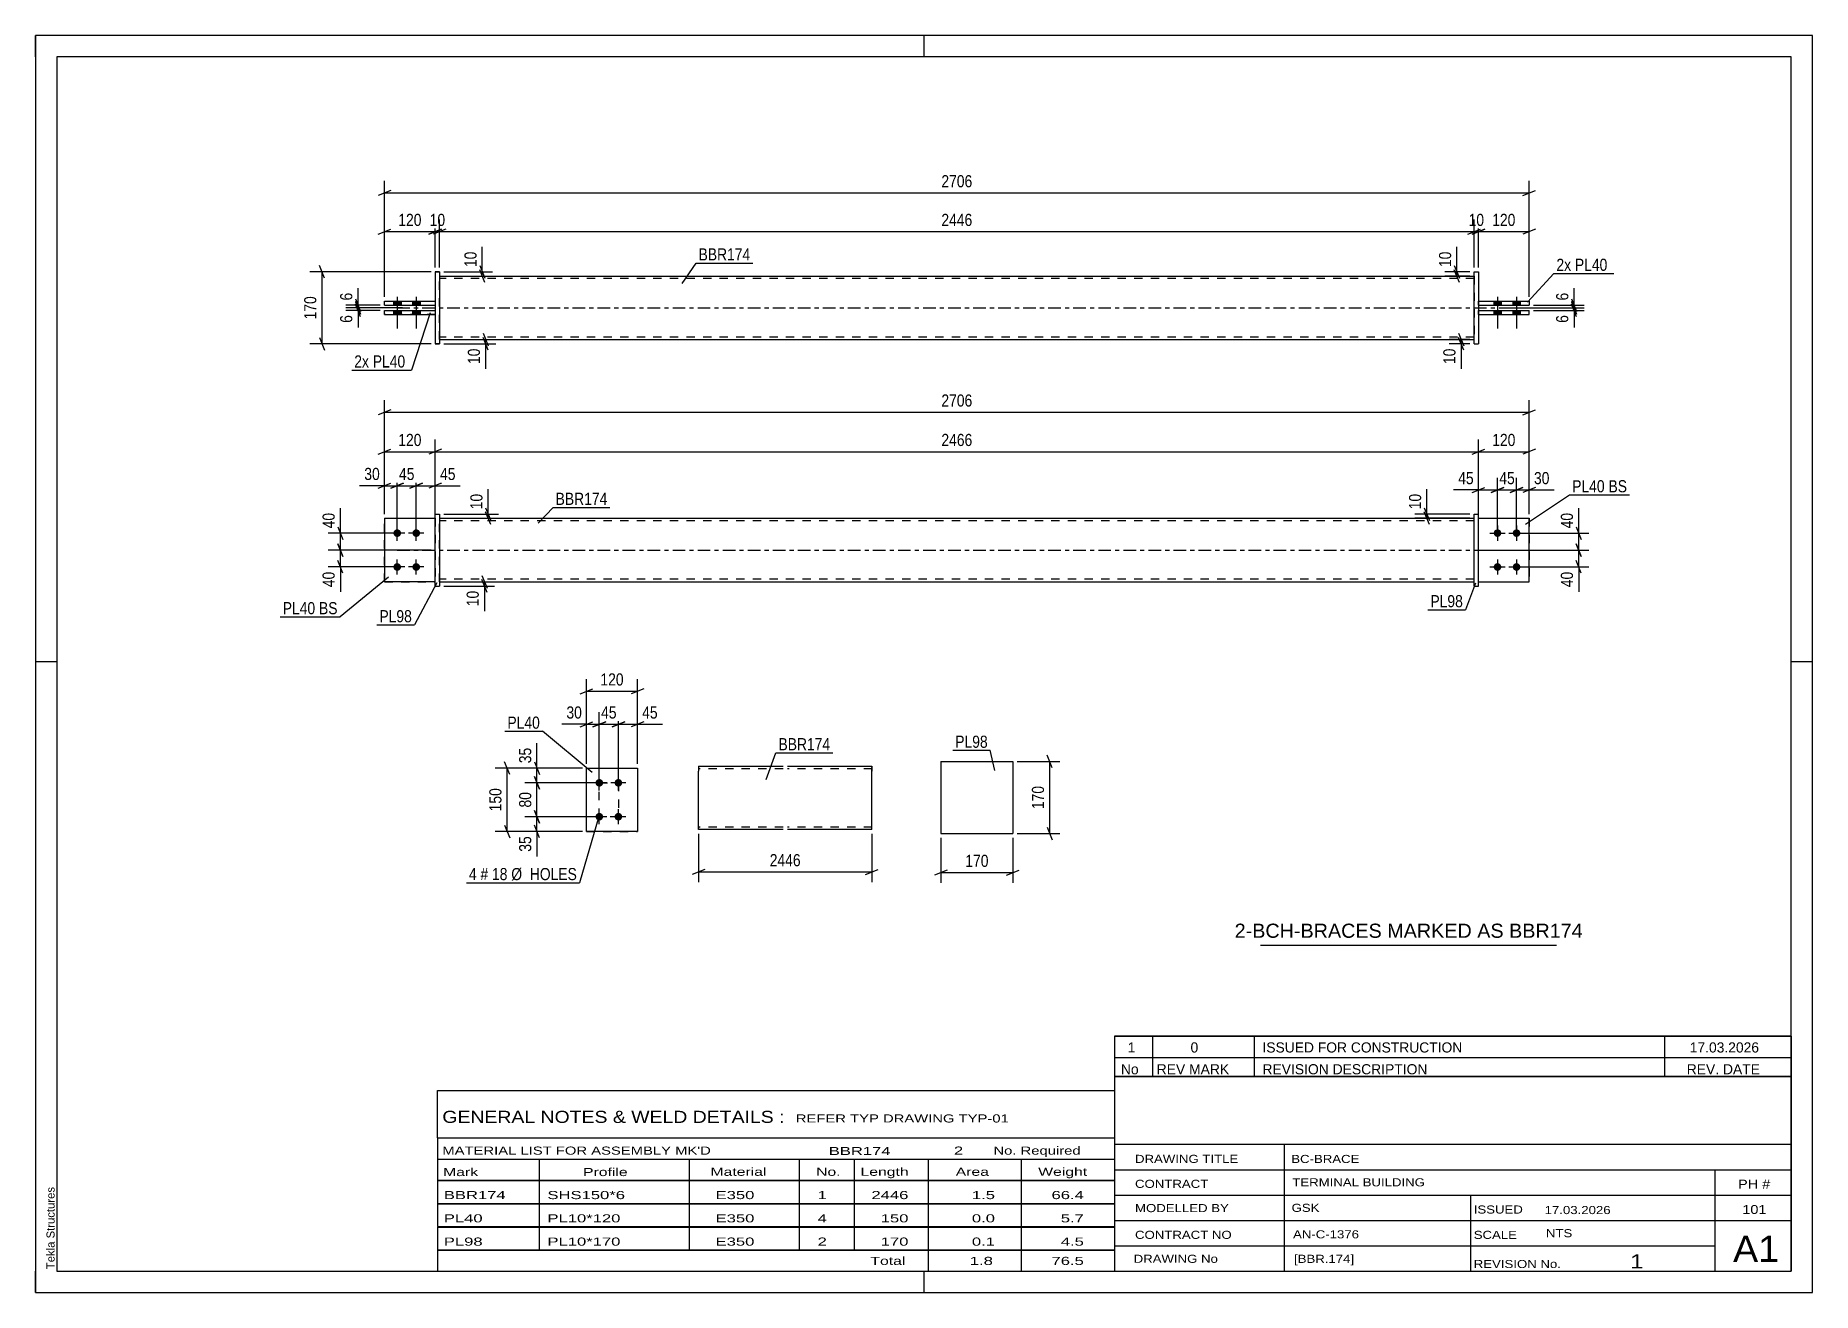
# Paper-space layout 'Layout1' of a CAD drawing. Header units: millimetres. Extents: x 0 to 420, y 0 to 297.
# The model-space entities are those that its viewports show. They can reach past a viewport. Long polylines and large blocks are cut down to what shows.
import ezdxf

# ---------------------------------------------------------------- set-up
doc = ezdxf.new("R2010")
doc.units = ezdxf.units.MM
doc.linetypes.add('DXK_LINE_DOT2', pattern=[3.9198, 1.9599, -1.9599])
doc.linetypes.add('DXK_LINE_DOT3', pattern=[5.9187, 2.979, -0.9799, 0.9799, -0.9799])
doc.layers.add('Viewport layer', color=7, linetype='Continuous', plot=False)
doc.styles.add('Arial', font='ARIAL.TTF', dxfattribs={"height": 0.2})
doc.styles.add('Arial Narrow', font='ARIALN.TTF', dxfattribs={"height": 0.2})

# ---------------------------------------------------------------- blocks, each defined once
blk = doc.blocks.new('Unknown-580608223-1163')
at = {"color": 5, "linetype": 'Continuous'}
for p, q in [((420, 297), (0, 297)), ((0, 297), (0, 0)), ((0, 292), (0, 297)), ((210, 292), (210, 297)), ((420, 0), (420, 297)), ((415, 292), (5, 292)), ((5, 292), (5, 5)), ((415, 5), (415, 292)), ((5, 149), (0, 149)), ((420, 149), (415, 149)), ((0, 0), (0, 5)), ((5, 5), (415, 5)), ((210, 0), (210, 5)), ((0, 0), (420, 0))]:
    blk.add_line(p, q, dxfattribs=at)
at = {"color": 174, "linetype": 'Continuous', "style": 'Arial'}
blk.add_text('Tekla Structures', height=1.9102, rotation=90, dxfattribs=at).set_placement((4.5, 5.5))
blk = doc.blocks.new('Part-580608223-1769 - 1733')
at = {"color": 2, "linetype": 'Continuous'}
for p, q in [((82.49, 182.93), (94.49, 182.93)), ((82.49, 182.93), (82.49, 167.93)), ((94.49, 167.93), (82.49, 167.93)), ((82.49, 167.93), (82.49, 167.93))]:
    blk.add_line(p, q, dxfattribs=at)
at = {"color": 7, "linetype": 'DXK_LINE_DOT2'}
for p, q in [((82.49, 182.93), (94.49, 182.93)), ((94.49, 182.93), (94.49, 182.93)), ((94.49, 182.93), (94.49, 167.93)), ((82.49, 167.93), (94.49, 167.93))]:
    blk.add_line(p, q, dxfattribs=at)
blk = doc.blocks.new('Part-580608223-1739 - 1733')
at = {"color": 7, "linetype": 'DXK_LINE_DOT2'}
for p, q in [((341.05, 182.93), (353.05, 182.93)), ((341.05, 167.93), (341.05, 182.93)), ((341.05, 182.93), (353.05, 182.93)), ((353.05, 182.93), (353.05, 182.93)), ((353.05, 182.93), (353.05, 167.93)), ((341.05, 167.93), (341.05, 167.93)), ((341.05, 167.93), (353.05, 167.93)), ((341.05, 167.93), (353.05, 167.93))]:
    blk.add_line(p, q, dxfattribs=at)
blk = doc.blocks.new('Part-580608223-1744 - 1733')
at = {"color": 2, "linetype": 'Continuous'}
for p, q in [((341.05, 182.93), (353.05, 182.93)), ((353.05, 182.93), (353.05, 182.93)), ((353.05, 167.93), (353.05, 182.93)), ((341.05, 167.93), (353.05, 167.93))]:
    blk.add_line(p, q, dxfattribs=at)
at = {"color": 7, "linetype": 'DXK_LINE_DOT2'}
for p, q in [((341.05, 182.93), (353.05, 182.93)), ((341.05, 167.93), (341.05, 182.93)), ((353.05, 182.93), (353.05, 182.93)), ((341.05, 167.93), (341.05, 167.93)), ((341.05, 167.93), (353.05, 167.93))]:
    blk.add_line(p, q, dxfattribs=at)
blk = doc.blocks.new('Part-580608223-1759 - 1733')
at = {"color": 2, "linetype": 'Continuous'}
for p, q in [((94.49, 183.93), (95.49, 183.93)), ((94.49, 166.93), (94.49, 183.93)), ((95.49, 183.93), (95.49, 183.93)), ((95.49, 183.93), (95.49, 166.93)), ((94.49, 166.93), (95.49, 166.93))]:
    blk.add_line(p, q, dxfattribs=at)
at = {"color": 7, "linetype": 'DXK_LINE_DOT2'}
for p, q in [((94.49, 183.93), (95.49, 183.93)), ((94.49, 166.93), (95.49, 166.93))]:
    blk.add_line(p, q, dxfattribs=at)
blk = doc.blocks.new('Part-580608223-1764 - 1733')
at = {"color": 7, "linetype": 'DXK_LINE_DOT2'}
for p, q in [((82.49, 182.93), (94.49, 182.93)), ((82.49, 182.93), (94.49, 182.93)), ((82.49, 167.93), (82.49, 182.93)), ((94.49, 182.93), (94.49, 182.93)), ((94.49, 182.93), (94.49, 167.93)), ((82.49, 167.93), (94.49, 167.93)), ((94.49, 167.93), (82.49, 167.93)), ((82.49, 167.93), (82.49, 167.93))]:
    blk.add_line(p, q, dxfattribs=at)
blk = doc.blocks.new('Part-580608223-1774 - 1733')
at = {"color": 2, "linetype": 'Continuous'}
for p, q in [((340.05, 183.93), (341.05, 183.93)), ((340.05, 166.93), (340.05, 183.93)), ((341.05, 166.93), (341.05, 183.93)), ((340.05, 166.93), (340.05, 166.93)), ((340.05, 166.93), (341.05, 166.93))]:
    blk.add_line(p, q, dxfattribs=at)
at = {"color": 7, "linetype": 'DXK_LINE_DOT2'}
for p, q in [((340.05, 183.93), (341.05, 183.93)), ((340.05, 166.93), (341.05, 166.93))]:
    blk.add_line(p, q, dxfattribs=at)
blk = doc.blocks.new('Part-580608223-1779 - 1733')
at = {"color": 2, "linetype": 'Continuous'}
for p, q in [((95.49, 182.93), (340.05, 182.93)), ((95.49, 167.93), (340.05, 167.93))]:
    blk.add_line(p, q, dxfattribs=at)
at = {"color": 7, "linetype": 'DXK_LINE_DOT2'}
for p, q in [((95.49, 167.93), (95.49, 182.93)), ((340.05, 182.33), (95.49, 182.33)), ((340.05, 167.93), (340.05, 182.93)), ((340.05, 168.53), (95.49, 168.53))]:
    blk.add_line(p, q, dxfattribs=at)
at = {"color": 7, "linetype": 'DXK_LINE_DOT3'}
blk.add_line((85.49, 175.43), (350.05, 175.43), dxfattribs=at)
blk = doc.blocks.new('Bolt-580608223-1780 - 1733')
at = {"linetype": 'Continuous'}
for points in [[(345.55, 180.33), (345.74, 180.31), (345.92, 180.25), (346.08, 180.15), (346.22, 180.03), (346.33, 179.88), (346.41, 179.7), (346.45, 179.52), (346.45, 179.33), (346.41, 179.15), (346.33, 178.98), (346.22, 178.82), (346.08, 178.7), (345.92, 178.6), (345.74, 178.55), (345.55, 178.53), (345.37, 178.55), (345.19, 178.6), (345.03, 178.7), (344.89, 178.82), (344.78, 178.98), (344.7, 179.15), (344.66, 179.33), (344.66, 179.52), (344.7, 179.7), (344.78, 179.88), (344.89, 180.03), (345.03, 180.15), (345.19, 180.25), (345.37, 180.31)], [(350.05, 180.33), (350.24, 180.31), (350.42, 180.25), (350.58, 180.15), (350.72, 180.03), (350.83, 179.88), (350.91, 179.7), (350.95, 179.52), (350.95, 179.33), (350.91, 179.15), (350.83, 178.98), (350.72, 178.82), (350.58, 178.7), (350.42, 178.6), (350.24, 178.55), (350.05, 178.53), (349.87, 178.55), (349.69, 178.6), (349.53, 178.7), (349.39, 178.82), (349.28, 178.98), (349.2, 179.15), (349.16, 179.33), (349.16, 179.52), (349.2, 179.7), (349.28, 179.88), (349.39, 180.03), (349.53, 180.15), (349.69, 180.25), (349.87, 180.31)], [(345.55, 172.33), (345.74, 172.31), (345.92, 172.25), (346.08, 172.15), (346.22, 172.03), (346.33, 171.88), (346.41, 171.7), (346.45, 171.52), (346.45, 171.33), (346.41, 171.15), (346.33, 170.98), (346.22, 170.82), (346.08, 170.7), (345.92, 170.6), (345.74, 170.55), (345.55, 170.53), (345.37, 170.55), (345.19, 170.6), (345.03, 170.7), (344.89, 170.82), (344.78, 170.98), (344.7, 171.15), (344.66, 171.33), (344.66, 171.52), (344.7, 171.7), (344.78, 171.88), (344.89, 172.03), (345.03, 172.15), (345.19, 172.25), (345.37, 172.31)], [(350.05, 172.33), (350.24, 172.31), (350.42, 172.25), (350.58, 172.15), (350.72, 172.03), (350.83, 171.88), (350.91, 171.7), (350.95, 171.52), (350.95, 171.33), (350.91, 171.15), (350.83, 170.98), (350.72, 170.82), (350.58, 170.7), (350.42, 170.6), (350.24, 170.55), (350.05, 170.53), (349.87, 170.55), (349.69, 170.6), (349.53, 170.7), (349.39, 170.82), (349.28, 170.98), (349.2, 171.15), (349.16, 171.33), (349.16, 171.52), (349.2, 171.7), (349.28, 171.88), (349.39, 172.03), (349.53, 172.15), (349.69, 172.25), (349.87, 172.31)]]:
    blk.add_hatch(color=1, dxfattribs=at).paths.add_polyline_path(points)
at = {"color": 1, "linetype": 'Continuous'}
for p, q in [((345.55, 181.23), (345.55, 177.63)), ((350.05, 181.23), (350.05, 177.63)), ((343.75, 179.43), (347.35, 179.43)), ((348.25, 179.43), (351.85, 179.43)), ((345.55, 173.23), (345.55, 169.63)), ((350.05, 173.23), (350.05, 169.63)), ((343.75, 171.43), (347.35, 171.43)), ((348.25, 171.43), (351.85, 171.43))]:
    blk.add_line(p, q, dxfattribs=at)
blk = doc.blocks.new('Bolt-580608223-1781 - 1733')
at = {"linetype": 'Continuous'}
for points in [[(85.49, 180.33), (85.67, 180.31), (85.85, 180.25), (86.02, 180.15), (86.16, 180.03), (86.27, 179.88), (86.34, 179.7), (86.38, 179.52), (86.38, 179.33), (86.34, 179.15), (86.27, 178.98), (86.16, 178.82), (86.02, 178.7), (85.85, 178.6), (85.67, 178.55), (85.49, 178.53), (85.3, 178.55), (85.12, 178.6), (84.96, 178.7), (84.82, 178.82), (84.71, 178.98), (84.63, 179.15), (84.59, 179.33), (84.59, 179.52), (84.63, 179.7), (84.71, 179.88), (84.82, 180.03), (84.96, 180.15), (85.12, 180.25), (85.3, 180.31)], [(89.99, 180.33), (90.17, 180.31), (90.35, 180.25), (90.52, 180.15), (90.66, 180.03), (90.77, 179.88), (90.84, 179.7), (90.88, 179.52), (90.88, 179.33), (90.84, 179.15), (90.77, 178.98), (90.66, 178.82), (90.52, 178.7), (90.35, 178.6), (90.17, 178.55), (89.99, 178.53), (89.8, 178.55), (89.62, 178.6), (89.46, 178.7), (89.32, 178.82), (89.21, 178.98), (89.13, 179.15), (89.09, 179.33), (89.09, 179.52), (89.13, 179.7), (89.21, 179.88), (89.32, 180.03), (89.46, 180.15), (89.62, 180.25), (89.8, 180.31)], [(85.49, 172.33), (85.67, 172.31), (85.85, 172.25), (86.02, 172.15), (86.16, 172.03), (86.27, 171.88), (86.34, 171.7), (86.38, 171.52), (86.38, 171.33), (86.34, 171.15), (86.27, 170.98), (86.16, 170.82), (86.02, 170.7), (85.85, 170.6), (85.67, 170.55), (85.49, 170.53), (85.3, 170.55), (85.12, 170.6), (84.96, 170.7), (84.82, 170.82), (84.71, 170.98), (84.63, 171.15), (84.59, 171.33), (84.59, 171.52), (84.63, 171.7), (84.71, 171.88), (84.82, 172.03), (84.96, 172.15), (85.12, 172.25), (85.3, 172.31)], [(89.99, 172.33), (90.17, 172.31), (90.35, 172.25), (90.52, 172.15), (90.66, 172.03), (90.77, 171.88), (90.84, 171.7), (90.88, 171.52), (90.88, 171.33), (90.84, 171.15), (90.77, 170.98), (90.66, 170.82), (90.52, 170.7), (90.35, 170.6), (90.17, 170.55), (89.99, 170.53), (89.8, 170.55), (89.62, 170.6), (89.46, 170.7), (89.32, 170.82), (89.21, 170.98), (89.13, 171.15), (89.09, 171.33), (89.09, 171.52), (89.13, 171.7), (89.21, 171.88), (89.32, 172.03), (89.46, 172.15), (89.62, 172.25), (89.8, 172.31)]]:
    blk.add_hatch(color=1, dxfattribs=at).paths.add_polyline_path(points)
at = {"color": 1, "linetype": 'Continuous'}
for p, q in [((85.49, 177.63), (85.49, 181.23)), ((89.99, 177.63), (89.99, 181.23)), ((87.29, 179.43), (83.69, 179.43)), ((91.79, 179.43), (88.19, 179.43)), ((85.49, 169.63), (85.49, 173.23)), ((89.99, 169.63), (89.99, 173.23)), ((87.29, 171.43), (83.69, 171.43)), ((91.79, 171.43), (88.19, 171.43))]:
    blk.add_line(p, q, dxfattribs=at)
blk = doc.blocks.new('Bolt-580608223-1399 - 1390')
at = {"linetype": 'Continuous'}
for points in [[(346.45, 234.26), (344.65, 234.26), (344.65, 233.26), (346.45, 233.26)], [(346.45, 234.26), (344.65, 234.26), (344.65, 233.26), (346.45, 233.26)], [(346.45, 232.06), (344.65, 232.06), (344.65, 231.06), (346.45, 231.06)], [(346.45, 232.06), (344.65, 232.06), (344.65, 231.06), (346.45, 231.06)], [(350.95, 234.26), (349.15, 234.26), (349.15, 233.26), (350.95, 233.26)], [(350.95, 234.26), (349.15, 234.26), (349.15, 233.26), (350.95, 233.26)], [(350.95, 232.06), (349.15, 232.06), (349.15, 231.06), (350.95, 231.06)], [(350.95, 232.06), (349.15, 232.06), (349.15, 231.06), (350.95, 231.06)]]:
    blk.add_hatch(color=1, dxfattribs=at).paths.add_polyline_path(points)
at = {"color": 1, "linetype": 'Continuous'}
for p, q in [((345.55, 235.26), (345.55, 227.76)), ((345.55, 235.26), (345.55, 227.76)), ((350.05, 235.26), (350.05, 227.76)), ((350.05, 235.26), (350.05, 227.76)), ((344.65, 234.26), (344.65, 233.26)), ((344.65, 234.26), (344.65, 233.26)), ((344.65, 232.06), (344.65, 231.06)), ((344.65, 232.06), (344.65, 231.06)), ((346.45, 234.26), (346.45, 233.26)), ((346.45, 234.26), (346.45, 233.26)), ((346.45, 232.06), (346.45, 231.06)), ((346.45, 232.06), (346.45, 231.06)), ((349.15, 234.26), (349.15, 233.26)), ((349.15, 234.26), (349.15, 233.26)), ((349.15, 232.06), (349.15, 231.06)), ((349.15, 232.06), (349.15, 231.06)), ((350.95, 234.26), (350.95, 233.26)), ((350.95, 234.26), (350.95, 233.26)), ((350.95, 232.06), (350.95, 231.06)), ((350.95, 232.06), (350.95, 231.06))]:
    blk.add_line(p, q, dxfattribs=at)
blk = doc.blocks.new('Part-580608223-1446 - 1390')
at = {"color": 2, "linetype": 'Continuous'}
for p, q in [((82.49, 234.26), (94.49, 234.26)), ((82.49, 233.26), (82.49, 234.26)), ((82.49, 233.26), (94.49, 233.26)), ((82.49, 233.26), (82.49, 233.26))]:
    blk.add_line(p, q, dxfattribs=at)
at = {"color": 7, "linetype": 'DXK_LINE_DOT2'}
for p, q in [((82.49, 234.26), (94.49, 234.26)), ((82.49, 234.26), (82.49, 234.26)), ((82.49, 233.26), (94.49, 233.26)), ((94.49, 234.26), (94.49, 233.26))]:
    blk.add_line(p, q, dxfattribs=at)
blk = doc.blocks.new('Bolt-580608223-1398 - 1390')
at = {"linetype": 'Continuous'}
for points in [[(84.59, 233.26), (86.39, 233.26), (86.39, 234.26), (84.59, 234.26)], [(84.59, 233.26), (86.39, 233.26), (86.39, 234.26), (84.59, 234.26)], [(84.59, 231.06), (86.39, 231.06), (86.39, 232.06), (84.59, 232.06)], [(84.59, 231.06), (86.39, 231.06), (86.39, 232.06), (84.59, 232.06)], [(89.09, 233.26), (90.89, 233.26), (90.89, 234.26), (89.09, 234.26)], [(89.09, 233.26), (90.89, 233.26), (90.89, 234.26), (89.09, 234.26)], [(89.09, 231.06), (90.89, 231.06), (90.89, 232.06), (89.09, 232.06)], [(89.09, 231.06), (90.89, 231.06), (90.89, 232.06), (89.09, 232.06)]]:
    blk.add_hatch(color=1, dxfattribs=at).paths.add_polyline_path(points)
at = {"color": 1, "linetype": 'Continuous'}
for p, q in [((85.49, 235.26), (85.49, 227.76)), ((85.49, 235.26), (85.49, 227.76)), ((89.99, 235.26), (89.99, 227.76)), ((89.99, 235.26), (89.99, 227.76)), ((84.59, 234.26), (84.59, 233.26)), ((84.59, 234.26), (84.59, 233.26)), ((84.59, 232.06), (84.59, 231.06)), ((84.59, 232.06), (84.59, 231.06)), ((86.39, 234.26), (86.39, 233.26)), ((86.39, 234.26), (86.39, 233.26)), ((86.39, 232.06), (86.39, 231.06)), ((86.39, 232.06), (86.39, 231.06)), ((89.09, 234.26), (89.09, 233.26)), ((89.09, 234.26), (89.09, 233.26)), ((89.09, 232.06), (89.09, 231.06)), ((89.09, 232.06), (89.09, 231.06)), ((90.89, 234.26), (90.89, 233.26)), ((90.89, 234.26), (90.89, 233.26)), ((90.89, 232.06), (90.89, 231.06)), ((90.89, 232.06), (90.89, 231.06))]:
    blk.add_line(p, q, dxfattribs=at)
blk = doc.blocks.new('Part-580608223-1441 - 1390')
at = {"color": 2, "linetype": 'Continuous'}
for p, q in [((82.49, 232.06), (94.49, 232.06)), ((82.49, 231.06), (82.49, 232.06)), ((82.49, 231.06), (94.49, 231.06)), ((82.49, 231.06), (82.49, 231.06))]:
    blk.add_line(p, q, dxfattribs=at)
at = {"color": 7, "linetype": 'DXK_LINE_DOT2'}
for p, q in [((82.49, 232.06), (94.49, 232.06)), ((94.49, 231.06), (82.49, 231.06)), ((94.49, 232.06), (94.49, 231.06))]:
    blk.add_line(p, q, dxfattribs=at)
blk = doc.blocks.new('Part-580608223-1425 - 1390')
at = {"color": 2, "linetype": 'Continuous'}
for p, q in [((95.49, 240.16), (340.05, 240.16)), ((95.49, 225.16), (340.05, 225.16))]:
    blk.add_line(p, q, dxfattribs=at)
at = {"color": 7, "linetype": 'DXK_LINE_DOT2'}
for p, q in [((95.49, 225.16), (95.49, 240.16)), ((340.05, 239.56), (95.49, 239.56)), ((340.05, 240.16), (340.05, 225.16)), ((340.05, 225.76), (95.49, 225.76))]:
    blk.add_line(p, q, dxfattribs=at)
at = {"color": 7, "linetype": 'DXK_LINE_DOT3'}
blk.add_line((85.49, 232.66), (350.05, 232.66), dxfattribs=at)
blk = doc.blocks.new('Part-580608223-1426 - 1390')
at = {"color": 2, "linetype": 'Continuous'}
for p, q in [((340.05, 241.16), (340.05, 241.16)), ((340.05, 224.16), (340.05, 241.16)), ((340.05, 241.16), (341.05, 241.16)), ((341.05, 241.16), (341.05, 241.16)), ((341.05, 241.16), (341.05, 224.16)), ((340.05, 224.16), (341.05, 224.16)), ((340.05, 224.16), (340.05, 224.16)), ((341.05, 224.16), (341.05, 224.16))]:
    blk.add_line(p, q, dxfattribs=at)
at = {"color": 7, "linetype": 'DXK_LINE_DOT2'}
for p, q in [((340.05, 241.16), (340.05, 241.16)), ((340.05, 241.16), (341.05, 241.16)), ((340.05, 224.16), (341.05, 224.16))]:
    blk.add_line(p, q, dxfattribs=at)
blk = doc.blocks.new('Part-580608223-1447 - 1390')
at = {"color": 2, "linetype": 'Continuous'}
for p, q in [((94.49, 241.16), (95.49, 241.16)), ((94.49, 241.16), (94.49, 224.16)), ((95.49, 241.16), (95.49, 241.16)), ((95.49, 241.16), (95.49, 224.16)), ((95.49, 224.16), (94.49, 224.16)), ((94.49, 224.16), (94.49, 224.16))]:
    blk.add_line(p, q, dxfattribs=at)
at = {"color": 7, "linetype": 'DXK_LINE_DOT2'}
for p, q in [((95.49, 241.16), (94.49, 241.16)), ((95.49, 241.16), (95.49, 241.16)), ((94.49, 224.16), (95.49, 224.16))]:
    blk.add_line(p, q, dxfattribs=at)
blk = doc.blocks.new('Part-580608223-1452 - 1390')
at = {"color": 2, "linetype": 'Continuous'}
for p, q in [((341.05, 234.26), (353.05, 234.26)), ((341.05, 233.26), (353.05, 233.26)), ((353.05, 234.26), (353.05, 233.26))]:
    blk.add_line(p, q, dxfattribs=at)
at = {"color": 7, "linetype": 'DXK_LINE_DOT2'}
for p, q in [((341.05, 233.26), (341.05, 234.26)), ((341.05, 234.26), (353.05, 234.26)), ((341.05, 233.26), (353.05, 233.26)), ((353.05, 234.26), (353.05, 234.26))]:
    blk.add_line(p, q, dxfattribs=at)
blk = doc.blocks.new('Part-580608223-1457 - 1390')
at = {"color": 2, "linetype": 'Continuous'}
for p, q in [((341.05, 232.06), (353.05, 232.06)), ((341.05, 231.06), (353.05, 231.06)), ((353.05, 231.06), (353.05, 232.06))]:
    blk.add_line(p, q, dxfattribs=at)
at = {"color": 7, "linetype": 'DXK_LINE_DOT2'}
for p, q in [((341.05, 231.06), (341.05, 232.06)), ((341.05, 232.06), (353.05, 232.06)), ((341.05, 231.06), (353.05, 231.06))]:
    blk.add_line(p, q, dxfattribs=at)
blk = doc.blocks.new('Part-580608223-2112 - 2105')
at = {"color": 2, "linetype": 'Continuous'}
for p, q in [((130.26, 123.92), (142.26, 123.92)), ((130.26, 108.92), (130.26, 123.92)), ((142.26, 123.92), (142.26, 123.92)), ((142.26, 123.92), (142.26, 108.92)), ((142.26, 108.92), (130.26, 108.92)), ((130.26, 108.92), (130.26, 108.92))]:
    blk.add_line(p, q, dxfattribs=at)
at = {"color": 7, "linetype": 'DXK_LINE_DOT2'}
for p, q in [((130.26, 123.92), (142.26, 123.92)), ((130.26, 108.92), (142.26, 108.92)), ((130.26, 108.92), (130.26, 108.92))]:
    blk.add_line(p, q, dxfattribs=at)
blk = doc.blocks.new('Bolt-580608223-2145 - 2105')
at = {"linetype": 'Continuous'}
for points in [[(133.26, 119.52), (133.07, 119.54), (132.9, 119.6), (132.73, 119.69), (132.59, 119.82), (132.48, 119.97), (132.41, 120.14), (132.37, 120.33), (132.37, 120.51), (132.41, 120.7), (132.48, 120.87), (132.59, 121.02), (132.73, 121.15), (132.9, 121.24), (133.07, 121.3), (133.26, 121.32), (133.45, 121.3), (133.63, 121.24), (133.79, 121.15), (133.93, 121.02), (134.04, 120.87), (134.12, 120.7), (134.16, 120.51), (134.16, 120.33), (134.12, 120.14), (134.04, 119.97), (133.93, 119.82), (133.79, 119.69), (133.63, 119.6), (133.45, 119.54)], [(137.76, 119.52), (137.57, 119.54), (137.4, 119.6), (137.23, 119.69), (137.09, 119.82), (136.98, 119.97), (136.91, 120.14), (136.87, 120.33), (136.87, 120.51), (136.91, 120.7), (136.98, 120.87), (137.09, 121.02), (137.23, 121.15), (137.4, 121.24), (137.57, 121.3), (137.76, 121.32), (137.95, 121.3), (138.13, 121.24), (138.29, 121.15), (138.43, 121.02), (138.54, 120.87), (138.62, 120.7), (138.66, 120.51), (138.66, 120.33), (138.62, 120.14), (138.54, 119.97), (138.43, 119.82), (138.29, 119.69), (138.13, 119.6), (137.95, 119.54)], [(133.26, 111.52), (133.07, 111.54), (132.9, 111.6), (132.73, 111.69), (132.59, 111.82), (132.48, 111.97), (132.41, 112.14), (132.37, 112.33), (132.37, 112.51), (132.41, 112.7), (132.48, 112.87), (132.59, 113.02), (132.73, 113.15), (132.9, 113.24), (133.07, 113.3), (133.26, 113.32), (133.45, 113.3), (133.63, 113.24), (133.79, 113.15), (133.93, 113.02), (134.04, 112.87), (134.12, 112.7), (134.16, 112.51), (134.16, 112.33), (134.12, 112.14), (134.04, 111.97), (133.93, 111.82), (133.79, 111.69), (133.63, 111.6), (133.45, 111.54)], [(137.76, 111.52), (137.57, 111.54), (137.4, 111.6), (137.23, 111.69), (137.09, 111.82), (136.98, 111.97), (136.91, 112.14), (136.87, 112.33), (136.87, 112.51), (136.91, 112.7), (136.98, 112.87), (137.09, 113.02), (137.23, 113.15), (137.4, 113.24), (137.57, 113.3), (137.76, 113.32), (137.95, 113.3), (138.13, 113.24), (138.29, 113.15), (138.43, 113.02), (138.54, 112.87), (138.62, 112.7), (138.66, 112.51), (138.66, 112.33), (138.62, 112.14), (138.54, 111.97), (138.43, 111.82), (138.29, 111.69), (138.13, 111.6), (137.95, 111.54)]]:
    blk.add_hatch(color=1, dxfattribs=at).paths.add_polyline_path(points)
at = {"color": 1, "linetype": 'Continuous'}
for p, q in [((133.26, 118.62), (133.26, 122.22)), ((137.76, 118.62), (137.76, 122.22)), ((135.06, 120.42), (131.46, 120.42)), ((139.56, 120.42), (135.96, 120.42)), ((133.26, 110.62), (133.26, 114.22)), ((137.76, 110.62), (137.76, 114.22)), ((135.06, 112.42), (131.46, 112.42)), ((139.56, 112.42), (135.96, 112.42))]:
    blk.add_line(p, q, dxfattribs=at)
blk = doc.blocks.new('Part-580608223-2275 - 2269')
at = {"color": 2, "linetype": 'Continuous'}
for p, q in [((214.01, 125.46), (214.01, 108.46)), ((214.01, 125.46), (231.01, 125.46)), ((231.01, 125.46), (231.01, 108.46)), ((214.01, 108.46), (231.01, 108.46))]:
    blk.add_line(p, q, dxfattribs=at)
blk = doc.blocks.new('Part-580608223-2301 - 2294')
at = {"color": 2, "linetype": 'Continuous'}
for p, q in [((156.7, 124.36), (156.7, 123.16)), ((156.7, 124.36), (176.7, 124.36)), ((156.7, 110.1), (156.7, 123.16)), ((177.7, 124.36), (197.7, 124.36)), ((197.7, 124.36), (197.7, 124.27)), ((197.7, 124.27), (197.7, 123.16)), ((197.7, 109.36), (197.7, 123.16)), ((156.7, 109.45), (156.7, 110.1)), ((156.7, 109.36), (156.7, 109.45)), ((176.7, 109.36), (156.7, 109.36)), ((197.7, 109.36), (177.7, 109.36))]:
    blk.add_line(p, q, dxfattribs=at)
at = {"color": 7, "linetype": 'DXK_LINE_DOT2'}
for p, q in [((176.7, 123.76), (156.7, 123.76)), ((197.7, 123.76), (177.7, 123.76)), ((197.7, 123.16), (197.7, 124.01)), ((156.7, 110.1), (156.7, 109.71)), ((156.7, 109.96), (156.7, 110)), ((176.7, 109.96), (156.7, 109.96)), ((197.7, 109.96), (177.7, 109.96)), ((197.7, 109.96), (197.7, 110))]:
    blk.add_line(p, q, dxfattribs=at)
blk = doc.blocks.new('Rectangle-580608223-2255 - 2105')
at = {"color": 1, "linetype": 'DXK_LINE_DOT2'}
blk.add_lwpolyline([(133.26, 120.42), (137.76, 120.42), (137.76, 112.42), (133.26, 112.42), (133.26, 120.42)], close=True, dxfattribs=at)
blk = doc.blocks.new('StraightDimension-580608223-1955 - 1733')
at = {"color": 7, "linetype": 'Continuous'}
for p, q in [((71.45, 180.93), (72.65, 177.93)), ((84.49, 179.43), (69.2, 179.43)), ((72.65, 173.93), (71.45, 176.93)), ((72.05, 175.43), (72.05, 179.43)), ((93.49, 175.43), (69.2, 175.43))]:
    blk.add_line(p, q, dxfattribs=at)
at = {"color": 0}
blk.add_wipeout([(71.3, 184.81), (67.1, 184.81), (67.1, 179.95), (71.3, 179.95)], dxfattribs=at)
at = {"color": 7, "linetype": 'Continuous'}
blk.add_line((72.05, 179.43), (72.05, 185.33), dxfattribs=at)
blk.add_line((72.05, 179.43), (72.05, 185.33), dxfattribs=at)
at = {"color": 3, "style": 'Arial Narrow'}
blk.add_text('40', height=2.863, rotation=90.0002, dxfattribs=at).set_placement((70.7, 180.55))
blk = doc.blocks.new('StraightDimension-580608223-1827 - 1733')
at = {"color": 7, "linetype": 'Continuous'}
for p, q in [((344.05, 189.04), (347.05, 190.24)), ((345.55, 180.43), (345.55, 192.49)), ((345.55, 189.64), (350.05, 189.64)), ((351.55, 190.24), (348.55, 189.04)), ((350.05, 180.43), (350.05, 192.49))]:
    blk.add_line(p, q, dxfattribs=at)
at = {"color": 0}
blk.add_wipeout([(350.23, 190.39), (350.23, 194.59), (345.38, 194.59), (345.38, 190.39)], dxfattribs=at)
at = {"color": 3, "style": 'Arial Narrow'}
blk.add_text('45', height=2.863, dxfattribs=at).set_placement((345.98, 190.99))
blk = doc.blocks.new('StraightDimension-580608223-1896 - 1733')
at = {"color": 7, "linetype": 'Continuous'}
for p, q in [((339.55, 198.06), (342.55, 199.26)), ((341.05, 183.93), (341.05, 201.51)), ((341.05, 198.66), (353.05, 198.66)), ((354.55, 199.26), (351.55, 198.06)), ((353.05, 183.93), (353.05, 201.51))]:
    blk.add_line(p, q, dxfattribs=at)
at = {"color": 0}
blk.add_wipeout([(350.4, 199.41), (350.4, 203.61), (343.71, 203.61), (343.71, 199.41)], dxfattribs=at)
at = {"color": 3, "style": 'Arial Narrow'}
blk.add_text('120', height=2.863, dxfattribs=at).set_placement((344.31, 200.01))
blk = doc.blocks.new('StraightDimension-580608223-1995 - 1733')
at = {"color": 7, "linetype": 'Continuous'}
for p, q in [((82.49, 183.93), (82.49, 193.48)), ((85.49, 180.43), (85.49, 193.48)), ((80.99, 190.03), (83.99, 191.23)), ((82.49, 190.63), (85.49, 190.63)), ((86.99, 191.23), (83.99, 190.03))]:
    blk.add_line(p, q, dxfattribs=at)
at = {"color": 0}
blk.add_wipeout([(81.96, 191.38), (81.96, 195.58), (77.11, 195.58), (77.11, 191.38)], dxfattribs=at)
at = {"color": 7, "linetype": 'Continuous'}
blk.add_line((82.49, 190.63), (76.58, 190.63), dxfattribs=at)
blk.add_line((82.49, 190.63), (76.58, 190.63), dxfattribs=at)
at = {"color": 3, "style": 'Arial Narrow'}
blk.add_text('30', height=2.863, dxfattribs=at).set_placement((77.71, 191.98))
blk = doc.blocks.new('StraightDimension-580608223-1784 - 1733')
at = {"color": 7, "linetype": 'Continuous'}
for p, q in [((105.51, 169.43), (106.71, 166.43)), ((106.71, 165.43), (105.51, 168.43)), ((96.49, 167.93), (108.51, 167.93)), ((96.49, 166.93), (108.51, 166.93)), ((106.11, 166.93), (106.11, 167.93))]:
    blk.add_line(p, q, dxfattribs=at)
at = {"color": 0}
blk.add_wipeout([(105.36, 166.4), (101.16, 166.4), (101.16, 161.55), (105.36, 161.55)], dxfattribs=at)
at = {"color": 7, "linetype": 'Continuous'}
blk.add_line((106.11, 166.93), (106.11, 161.02), dxfattribs=at)
blk.add_line((106.11, 166.93), (106.11, 161.02), dxfattribs=at)
at = {"color": 3, "style": 'Arial Narrow'}
blk.add_text('10', height=2.863, rotation=90.0002, dxfattribs=at).set_placement((104.76, 162.15))
blk = doc.blocks.new('StraightDimension-580608223-1857 - 1733')
at = {"color": 7, "linetype": 'Continuous'}
for p, q in [((82.49, 183.93), (82.49, 210.83)), ((353.05, 183.93), (353.05, 210.83)), ((83.99, 208.58), (80.99, 207.38)), ((82.49, 207.98), (353.05, 207.98)), ((351.55, 207.38), (354.55, 208.58))]:
    blk.add_line(p, q, dxfattribs=at)
at = {"color": 0}
blk.add_wipeout([(222.03, 208.73), (222.03, 212.93), (213.51, 212.93), (213.51, 208.73)], dxfattribs=at)
at = {"color": 3, "style": 'Arial Narrow'}
blk.add_text('2706', height=2.863, dxfattribs=at).set_placement((214.11, 209.33))
blk = doc.blocks.new('StraightDimension-580608223-1793 - 1733')
at = {"color": 7, "linetype": 'Continuous'}
for p, q in [((106.39, 185.43), (107.59, 182.43)), ((96.49, 183.93), (109.39, 183.93)), ((96.49, 182.93), (109.39, 182.93)), ((107.59, 181.43), (106.39, 184.43)), ((106.99, 182.93), (106.99, 183.93))]:
    blk.add_line(p, q, dxfattribs=at)
at = {"color": 0}
blk.add_wipeout([(106.24, 189.31), (102.04, 189.31), (102.04, 184.45), (106.24, 184.45)], dxfattribs=at)
at = {"color": 7, "linetype": 'Continuous'}
blk.add_line((106.99, 183.93), (106.99, 189.83), dxfattribs=at)
blk.add_line((106.99, 183.93), (106.99, 189.83), dxfattribs=at)
at = {"color": 3, "style": 'Arial Narrow'}
blk.add_text('10', height=2.863, rotation=90.0002, dxfattribs=at).set_placement((105.64, 185.05))
blk = doc.blocks.new('StraightDimension-580608223-1930 - 1733')
at = {"color": 7, "linetype": 'Continuous'}
for p, q in [((80.99, 198.06), (83.99, 199.26)), ((82.49, 183.93), (82.49, 201.51)), ((82.49, 198.66), (94.49, 198.66)), ((95.99, 199.26), (92.99, 198.06)), ((94.49, 176.43), (94.49, 201.51))]:
    blk.add_line(p, q, dxfattribs=at)
at = {"color": 0}
blk.add_wipeout([(91.83, 199.41), (91.83, 203.61), (85.14, 203.61), (85.14, 199.41)], dxfattribs=at)
at = {"color": 3, "style": 'Arial Narrow'}
blk.add_text('120', height=2.863, dxfattribs=at).set_placement((85.74, 200.01))
blk = doc.blocks.new('StraightDimension-580608223-1802 - 1733')
at = {"color": 7, "linetype": 'Continuous'}
for p, q in [((328.25, 185.43), (329.45, 182.43)), ((339.05, 183.93), (326, 183.93)), ((339.05, 182.93), (326, 182.93)), ((329.45, 181.43), (328.25, 184.43)), ((328.85, 182.93), (328.85, 183.93))]:
    blk.add_line(p, q, dxfattribs=at)
at = {"color": 0}
blk.add_wipeout([(328.1, 189.31), (323.9, 189.31), (323.9, 184.45), (328.1, 184.45)], dxfattribs=at)
at = {"color": 7, "linetype": 'Continuous'}
blk.add_line((328.85, 183.93), (328.85, 189.83), dxfattribs=at)
blk.add_line((328.85, 183.93), (328.85, 189.83), dxfattribs=at)
at = {"color": 3, "style": 'Arial Narrow'}
blk.add_text('10', height=2.863, rotation=90.0002, dxfattribs=at).set_placement((327.5, 185.05))
blk = doc.blocks.new('StraightDimension-580608223-1811 - 1733')
at = {"color": 7, "linetype": 'Continuous'}
for p, q in [((339.55, 189.04), (342.55, 190.24)), ((341.05, 183.93), (341.05, 192.49)), ((341.05, 189.64), (345.55, 189.64)), ((347.05, 190.24), (344.05, 189.04)), ((345.55, 180.43), (345.55, 192.49))]:
    blk.add_line(p, q, dxfattribs=at)
at = {"color": 0}
blk.add_wipeout([(340.53, 190.39), (340.53, 194.59), (335.67, 194.59), (335.67, 190.39)], dxfattribs=at)
at = {"color": 7, "linetype": 'Continuous'}
blk.add_line((341.05, 189.64), (335.15, 189.64), dxfattribs=at)
blk.add_line((341.05, 189.64), (335.15, 189.64), dxfattribs=at)
at = {"color": 3, "style": 'Arial Narrow'}
blk.add_text('45', height=2.863, dxfattribs=at).set_placement((336.27, 190.99))
blk = doc.blocks.new('StraightDimension-580608223-1840 - 1733')
at = {"color": 7, "linetype": 'Continuous'}
for p, q in [((348.55, 189.04), (351.55, 190.24)), ((350.05, 180.43), (350.05, 192.49)), ((350.05, 189.64), (353.05, 189.64)), ((354.55, 190.24), (351.55, 189.04)), ((353.05, 183.93), (353.05, 192.49))]:
    blk.add_line(p, q, dxfattribs=at)
at = {"color": 0}
blk.add_wipeout([(358.44, 190.39), (358.44, 194.59), (353.58, 194.59), (353.58, 190.39)], dxfattribs=at)
at = {"color": 7, "linetype": 'Continuous'}
blk.add_line((353.05, 189.64), (358.96, 189.64), dxfattribs=at)
blk.add_line((353.05, 189.64), (358.96, 189.64), dxfattribs=at)
at = {"color": 3, "style": 'Arial Narrow'}
blk.add_text('30', height=2.863, dxfattribs=at).set_placement((354.18, 190.99))
blk = doc.blocks.new('StraightDimension-580608223-1877 - 1733')
at = {"color": 7, "linetype": 'Continuous'}
for p, q in [((364.14, 176.93), (365.34, 173.93)), ((342.05, 175.43), (367.14, 175.43)), ((365.34, 169.93), (364.14, 172.93)), ((364.74, 171.43), (364.74, 175.43)), ((351.05, 171.43), (367.14, 171.43))]:
    blk.add_line(p, q, dxfattribs=at)
at = {"color": 0}
blk.add_wipeout([(363.99, 170.9), (359.79, 170.9), (359.79, 166.05), (363.99, 166.05)], dxfattribs=at)
at = {"color": 7, "linetype": 'Continuous'}
blk.add_line((364.74, 171.43), (364.74, 165.52), dxfattribs=at)
blk.add_line((364.74, 171.43), (364.74, 165.52), dxfattribs=at)
at = {"color": 3, "style": 'Arial Narrow'}
blk.add_text('40', height=2.863, rotation=90.0002, dxfattribs=at).set_placement((363.39, 166.65))
blk = doc.blocks.new('StraightDimension-580608223-1886 - 1733')
at = {"color": 7, "linetype": 'Continuous'}
for p, q in [((364.14, 180.93), (365.34, 177.93)), ((351.05, 179.43), (367.14, 179.43)), ((365.34, 173.93), (364.14, 176.93)), ((364.74, 175.43), (364.74, 179.43)), ((342.05, 175.43), (367.14, 175.43))]:
    blk.add_line(p, q, dxfattribs=at)
at = {"color": 0}
blk.add_wipeout([(363.99, 184.81), (359.79, 184.81), (359.79, 179.95), (363.99, 179.95)], dxfattribs=at)
at = {"color": 7, "linetype": 'Continuous'}
blk.add_line((364.74, 179.43), (364.74, 185.33), dxfattribs=at)
blk.add_line((364.74, 179.43), (364.74, 185.33), dxfattribs=at)
at = {"color": 3, "style": 'Arial Narrow'}
blk.add_text('40', height=2.863, rotation=90.0002, dxfattribs=at).set_placement((363.39, 180.55))
blk = doc.blocks.new('StraightDimension-580608223-1915 - 1733')
at = {"color": 7, "linetype": 'Continuous'}
for p, q in [((95.99, 199.26), (92.99, 198.06)), ((94.49, 176.43), (94.49, 201.51)), ((94.49, 198.66), (341.05, 198.66)), ((339.55, 198.06), (342.55, 199.26)), ((341.05, 183.93), (341.05, 201.51))]:
    blk.add_line(p, q, dxfattribs=at)
at = {"color": 0}
blk.add_wipeout([(222.03, 199.41), (222.03, 203.61), (213.51, 203.61), (213.51, 199.41)], dxfattribs=at)
at = {"color": 3, "style": 'Arial Narrow'}
blk.add_text('2466', height=2.863, dxfattribs=at).set_placement((214.11, 200.01))
blk = doc.blocks.new('StraightDimension-580608223-1946 - 1733')
at = {"color": 7, "linetype": 'Continuous'}
for p, q in [((71.45, 176.93), (72.65, 173.93)), ((93.49, 175.43), (69.2, 175.43)), ((72.65, 169.93), (71.45, 172.93)), ((72.05, 171.43), (72.05, 175.43)), ((84.49, 171.43), (69.2, 171.43))]:
    blk.add_line(p, q, dxfattribs=at)
at = {"color": 0}
blk.add_wipeout([(71.3, 170.9), (67.1, 170.9), (67.1, 166.05), (71.3, 166.05)], dxfattribs=at)
at = {"color": 7, "linetype": 'Continuous'}
blk.add_line((72.05, 171.43), (72.05, 165.52), dxfattribs=at)
blk.add_line((72.05, 171.43), (72.05, 165.52), dxfattribs=at)
at = {"color": 3, "style": 'Arial Narrow'}
blk.add_text('40', height=2.863, rotation=90.0002, dxfattribs=at).set_placement((70.7, 166.65))
blk = doc.blocks.new('StraightDimension-580608223-1965 - 1733')
at = {"color": 7, "linetype": 'Continuous'}
for p, q in [((89.99, 180.43), (89.99, 193.48)), ((94.49, 183.93), (94.49, 193.48)), ((88.49, 190.03), (91.49, 191.23)), ((89.99, 190.63), (94.49, 190.63)), ((95.99, 191.23), (92.99, 190.03))]:
    blk.add_line(p, q, dxfattribs=at)
at = {"color": 0}
blk.add_wipeout([(99.87, 191.38), (99.87, 195.58), (95.01, 195.58), (95.01, 191.38)], dxfattribs=at)
at = {"color": 7, "linetype": 'Continuous'}
blk.add_line((94.49, 190.63), (100.39, 190.63), dxfattribs=at)
blk.add_line((94.49, 190.63), (100.39, 190.63), dxfattribs=at)
at = {"color": 3, "style": 'Arial Narrow'}
blk.add_text('45', height=2.863, dxfattribs=at).set_placement((95.61, 191.98))
blk = doc.blocks.new('StraightDimension-580608223-1982 - 1733')
at = {"color": 7, "linetype": 'Continuous'}
for p, q in [((85.49, 180.43), (85.49, 193.48)), ((89.99, 180.43), (89.99, 193.48)), ((83.99, 190.03), (86.99, 191.23)), ((85.49, 190.63), (89.99, 190.63)), ((91.49, 191.23), (88.49, 190.03))]:
    blk.add_line(p, q, dxfattribs=at)
at = {"color": 0}
blk.add_wipeout([(90.17, 191.38), (90.17, 195.58), (85.31, 195.58), (85.31, 191.38)], dxfattribs=at)
at = {"color": 3, "style": 'Arial Narrow'}
blk.add_text('45', height=2.863, dxfattribs=at).set_placement((85.91, 191.98))
blk = doc.blocks.new('StraightDimension-580608223-1551 - 1390')
at = {"color": 7, "linetype": 'Continuous'}
for p, q in [((341.05, 242.16), (341.05, 253.51)), ((353.05, 235.26), (353.05, 253.51)), ((339.55, 250.06), (342.55, 251.26)), ((341.05, 250.66), (353.05, 250.66)), ((354.55, 251.26), (351.55, 250.06))]:
    blk.add_line(p, q, dxfattribs=at)
at = {"color": 0}
blk.add_wipeout([(350.4, 251.41), (350.4, 255.61), (343.71, 255.61), (343.71, 251.41)], dxfattribs=at)
at = {"color": 3, "style": 'Arial Narrow'}
blk.add_text('120', height=2.863, dxfattribs=at).set_placement((344.31, 252.01))
blk = doc.blocks.new('StraightDimension-580608223-1459 - 1390')
at = {"color": 7, "linetype": 'Continuous'}
for p, q in [((339.05, 225.16), (334.11, 225.16)), ((339.05, 224.16), (334.11, 224.16)), ((336.36, 226.66), (337.56, 223.66)), ((337.56, 222.66), (336.36, 225.66)), ((336.96, 224.16), (336.96, 225.16))]:
    blk.add_line(p, q, dxfattribs=at)
at = {"color": 0}
blk.add_wipeout([(336.21, 223.64), (332.01, 223.64), (332.01, 218.78), (336.21, 218.78)], dxfattribs=at)
at = {"color": 7, "linetype": 'Continuous'}
blk.add_line((336.96, 224.16), (336.96, 218.26), dxfattribs=at)
blk.add_line((336.96, 224.16), (336.96, 218.26), dxfattribs=at)
at = {"color": 3, "style": 'Arial Narrow'}
blk.add_text('10', height=2.863, rotation=90.0002, dxfattribs=at).set_placement((335.61, 219.38))
blk = doc.blocks.new('StraightDimension-580608223-1473 - 1390')
at = {"color": 7, "linetype": 'Continuous'}
for p, q in [((339.05, 241.16), (333.1, 241.16)), ((339.05, 240.16), (333.1, 240.16)), ((335.35, 242.66), (336.55, 239.66)), ((336.55, 238.66), (335.35, 241.66)), ((335.95, 240.16), (335.95, 241.16))]:
    blk.add_line(p, q, dxfattribs=at)
at = {"color": 0}
blk.add_wipeout([(335.2, 246.54), (331, 246.54), (331, 241.69), (335.2, 241.69)], dxfattribs=at)
at = {"color": 7, "linetype": 'Continuous'}
blk.add_line((335.95, 241.16), (335.95, 247.07), dxfattribs=at)
blk.add_line((335.95, 241.16), (335.95, 247.07), dxfattribs=at)
at = {"color": 3, "style": 'Arial Narrow'}
blk.add_text('10', height=2.863, rotation=90.0002, dxfattribs=at).set_placement((334.6, 242.29))
blk = doc.blocks.new('StraightDimension-580608223-1488 - 1390')
at = {"color": 7, "linetype": 'Continuous'}
for p, q in [((96.49, 225.16), (108.79, 225.16)), ((96.49, 224.16), (108.79, 224.16)), ((105.79, 226.66), (106.99, 223.66)), ((106.99, 222.66), (105.79, 225.66)), ((106.39, 224.16), (106.39, 225.16))]:
    blk.add_line(p, q, dxfattribs=at)
at = {"color": 0}
blk.add_wipeout([(105.64, 223.64), (101.44, 223.64), (101.44, 218.78), (105.64, 218.78)], dxfattribs=at)
at = {"color": 7, "linetype": 'Continuous'}
blk.add_line((106.39, 224.16), (106.39, 218.26), dxfattribs=at)
blk.add_line((106.39, 224.16), (106.39, 218.26), dxfattribs=at)
at = {"color": 3, "style": 'Arial Narrow'}
blk.add_text('10', height=2.863, rotation=90.0002, dxfattribs=at).set_placement((105.04, 219.38))
blk = doc.blocks.new('StraightDimension-580608223-1498 - 1390')
at = {"color": 7, "linetype": 'Continuous'}
for p, q in [((96.49, 241.16), (107.99, 241.16)), ((96.49, 240.16), (107.99, 240.16)), ((104.99, 242.66), (106.19, 239.66)), ((106.19, 238.66), (104.99, 241.66)), ((105.59, 240.16), (105.59, 241.16))]:
    blk.add_line(p, q, dxfattribs=at)
at = {"color": 0}
blk.add_wipeout([(104.84, 246.54), (100.64, 246.54), (100.64, 241.69), (104.84, 241.69)], dxfattribs=at)
at = {"color": 7, "linetype": 'Continuous'}
blk.add_line((105.59, 241.16), (105.59, 247.07), dxfattribs=at)
blk.add_line((105.59, 241.16), (105.59, 247.07), dxfattribs=at)
at = {"color": 3, "style": 'Arial Narrow'}
blk.add_text('10', height=2.863, rotation=90.0002, dxfattribs=at).set_placement((104.24, 242.29))
blk = doc.blocks.new('StraightDimension-580608223-1509 - 1390')
at = {"color": 7, "linetype": 'Continuous'}
for p, q in [((93.49, 241.16), (64.86, 241.16)), ((68.31, 239.66), (67.11, 242.66)), ((67.71, 224.16), (67.71, 241.16)), ((93.49, 224.16), (64.86, 224.16)), ((67.11, 225.66), (68.31, 222.66))]:
    blk.add_line(p, q, dxfattribs=at)
at = {"color": 0}
blk.add_wipeout([(66.96, 236), (62.76, 236), (62.76, 229.32), (66.96, 229.32)], dxfattribs=at)
at = {"color": 3, "style": 'Arial Narrow'}
blk.add_text('170', height=2.863, rotation=90.0002, dxfattribs=at).set_placement((66.36, 229.92))
blk = doc.blocks.new('StraightDimension-580608223-1520 - 1390')
at = {"color": 7, "linetype": 'Continuous'}
for p, q in [((83.99, 260.4), (80.99, 259.2)), ((82.49, 235.26), (82.49, 262.65)), ((351.55, 259.2), (354.55, 260.4)), ((353.05, 235.26), (353.05, 262.65)), ((82.49, 259.8), (353.05, 259.8))]:
    blk.add_line(p, q, dxfattribs=at)
at = {"color": 0}
blk.add_wipeout([(222.03, 260.55), (222.03, 264.75), (213.51, 264.75), (213.51, 260.55)], dxfattribs=at)
at = {"color": 3, "style": 'Arial Narrow'}
blk.add_text('2706', height=2.863, dxfattribs=at).set_placement((214.11, 261.15))
blk = doc.blocks.new('StraightDimension-580608223-1531 - 1390')
at = {"color": 7, "linetype": 'Continuous'}
for p, q in [((82.49, 235.26), (82.49, 253.51)), ((94.49, 242.16), (94.49, 253.51)), ((80.99, 250.06), (83.99, 251.26)), ((82.49, 250.66), (94.49, 250.66)), ((95.99, 251.26), (92.99, 250.06))]:
    blk.add_line(p, q, dxfattribs=at)
at = {"color": 0}
blk.add_wipeout([(91.83, 251.41), (91.83, 255.61), (85.14, 255.61), (85.14, 251.41)], dxfattribs=at)
at = {"color": 3, "style": 'Arial Narrow'}
blk.add_text('120', height=2.863, dxfattribs=at).set_placement((85.74, 252.01))
blk = doc.blocks.new('StraightDimension-580608223-1541 - 1390')
at = {"color": 7, "linetype": 'Continuous'}
for p, q in [((94.49, 242.16), (94.49, 253.51)), ((95.49, 242.16), (95.49, 253.51)), ((92.99, 250.06), (95.99, 251.26)), ((96.99, 251.26), (93.99, 250.06)), ((94.49, 250.66), (95.49, 250.66))]:
    blk.add_line(p, q, dxfattribs=at)
at = {"color": 0}
blk.add_wipeout([(97.42, 251.41), (97.42, 255.61), (92.56, 255.61), (92.56, 251.41)], dxfattribs=at)
at = {"color": 3, "style": 'Arial Narrow'}
blk.add_text('10', height=2.863, dxfattribs=at).set_placement((93.16, 252.01))
blk = doc.blocks.new('StraightDimension-580608223-1561 - 1390')
at = {"color": 7, "linetype": 'Continuous'}
for p, q in [((340.05, 242.16), (340.05, 253.51)), ((341.05, 242.16), (341.05, 253.51)), ((338.55, 250.06), (341.55, 251.26)), ((342.55, 251.26), (339.55, 250.06)), ((340.05, 250.66), (341.05, 250.66))]:
    blk.add_line(p, q, dxfattribs=at)
at = {"color": 0}
blk.add_wipeout([(342.98, 251.41), (342.98, 255.61), (338.13, 255.61), (338.13, 251.41)], dxfattribs=at)
at = {"color": 3, "style": 'Arial Narrow'}
blk.add_text('10', height=2.863, dxfattribs=at).set_placement((338.73, 252.01))
blk = doc.blocks.new('StraightDimension-580608223-1571 - 1390')
at = {"color": 7, "linetype": 'Continuous'}
for p, q in [((95.49, 242.16), (95.49, 253.51)), ((340.05, 242.16), (340.05, 253.51)), ((96.99, 251.26), (93.99, 250.06)), ((95.49, 250.66), (340.05, 250.66)), ((338.55, 250.06), (341.55, 251.26))]:
    blk.add_line(p, q, dxfattribs=at)
at = {"color": 0}
blk.add_wipeout([(222.03, 251.41), (222.03, 255.61), (213.51, 255.61), (213.51, 251.41)], dxfattribs=at)
at = {"color": 3, "style": 'Arial Narrow'}
blk.add_text('2446', height=2.863, dxfattribs=at).set_placement((214.11, 252.01))
blk = doc.blocks.new('StraightDimension-580608223-1656 - 1390')
at = {"color": 7, "linetype": 'Continuous'}
for p, q in [((348.8, 232.66), (366.04, 232.66)), ((354.05, 233.26), (366.04, 233.26)), ((363.04, 234.76), (364.24, 231.76)), ((364.24, 231.16), (363.04, 234.16)), ((363.64, 232.66), (363.64, 233.26))]:
    blk.add_line(p, q, dxfattribs=at)
at = {"color": 0}
blk.add_wipeout([(362.89, 236.82), (358.69, 236.82), (358.69, 233.79), (362.89, 233.79)], dxfattribs=at)
at = {"color": 7, "linetype": 'Continuous'}
blk.add_line((363.64, 233.26), (363.64, 237.34), dxfattribs=at)
blk.add_line((363.64, 233.26), (363.64, 237.34), dxfattribs=at)
at = {"color": 3, "style": 'Arial Narrow'}
blk.add_text('6', height=2.86, rotation=90.0002, dxfattribs=at).set_placement((362.29, 234.39))
blk = doc.blocks.new('StraightDimension-580608223-1667 - 1390')
at = {"color": 7, "linetype": 'Continuous'}
for p, q in [((348.8, 232.66), (366.04, 232.66)), ((354.05, 232.06), (366.04, 232.06)), ((363.04, 234.16), (364.24, 231.16)), ((364.24, 230.56), (363.04, 233.56)), ((363.64, 232.06), (363.64, 232.66))]:
    blk.add_line(p, q, dxfattribs=at)
at = {"color": 0}
blk.add_wipeout([(362.89, 231.54), (358.69, 231.54), (358.69, 228.51), (362.89, 228.51)], dxfattribs=at)
at = {"color": 7, "linetype": 'Continuous'}
blk.add_line((363.64, 232.06), (363.64, 227.98), dxfattribs=at)
blk.add_line((363.64, 232.06), (363.64, 227.98), dxfattribs=at)
at = {"color": 3, "style": 'Arial Narrow'}
blk.add_text('6', height=2.86, rotation=90.0002, dxfattribs=at).set_placement((362.29, 229.11))
blk = doc.blocks.new('StraightDimension-580608223-1676 - 1390')
at = {"color": 7, "linetype": 'Continuous'}
for p, q in [((86.74, 232.66), (73.37, 232.66)), ((81.49, 232.06), (73.37, 232.06)), ((75.62, 234.16), (76.82, 231.16)), ((76.82, 230.56), (75.62, 233.56)), ((76.22, 232.06), (76.22, 232.66))]:
    blk.add_line(p, q, dxfattribs=at)
at = {"color": 0}
blk.add_wipeout([(75.47, 231.54), (71.27, 231.54), (71.27, 228.51), (75.47, 228.51)], dxfattribs=at)
at = {"color": 7, "linetype": 'Continuous'}
blk.add_line((76.22, 232.06), (76.22, 227.98), dxfattribs=at)
blk.add_line((76.22, 232.06), (76.22, 227.98), dxfattribs=at)
at = {"color": 3, "style": 'Arial Narrow'}
blk.add_text('6', height=2.86, rotation=90.0002, dxfattribs=at).set_placement((74.87, 229.11))
blk = doc.blocks.new('StraightDimension-580608223-1686 - 1390')
at = {"color": 7, "linetype": 'Continuous'}
for p, q in [((81.49, 233.26), (73.37, 233.26)), ((86.74, 232.66), (73.37, 232.66)), ((75.62, 234.76), (76.82, 231.76)), ((76.82, 231.16), (75.62, 234.16)), ((76.22, 232.66), (76.22, 233.26))]:
    blk.add_line(p, q, dxfattribs=at)
at = {"color": 0}
blk.add_wipeout([(75.47, 236.82), (71.27, 236.82), (71.27, 233.79), (75.47, 233.79)], dxfattribs=at)
at = {"color": 7, "linetype": 'Continuous'}
blk.add_line((76.22, 233.26), (76.22, 237.34), dxfattribs=at)
blk.add_line((76.22, 233.26), (76.22, 237.34), dxfattribs=at)
at = {"color": 3, "style": 'Arial Narrow'}
blk.add_text('6', height=2.86, rotation=90.0002, dxfattribs=at).set_placement((74.87, 234.39))
blk = doc.blocks.new('StraightDimension-580608223-2165 - 2105')
at = {"color": 7, "linetype": 'Continuous'}
for p, q in [((136.26, 133.66), (139.26, 134.86)), ((137.76, 121.42), (137.76, 137.11)), ((143.76, 134.86), (140.76, 133.66)), ((142.26, 124.92), (142.26, 137.11)), ((137.76, 134.26), (142.26, 134.26))]:
    blk.add_line(p, q, dxfattribs=at)
at = {"color": 0}
blk.add_wipeout([(147.64, 135.01), (147.64, 139.21), (142.79, 139.21), (142.79, 135.01)], dxfattribs=at)
at = {"color": 7, "linetype": 'Continuous'}
blk.add_line((142.26, 134.26), (148.17, 134.26), dxfattribs=at)
blk.add_line((142.26, 134.26), (148.17, 134.26), dxfattribs=at)
at = {"color": 3, "style": 'Arial Narrow'}
blk.add_text('45', height=2.863, dxfattribs=at).set_placement((143.39, 135.61))
blk = doc.blocks.new('StraightDimension-580608223-2148 - 2105')
at = {"color": 7, "linetype": 'Continuous'}
for p, q in [((130.26, 124.92), (130.26, 144.92)), ((142.26, 124.92), (142.26, 144.92)), ((128.76, 141.47), (131.76, 142.67)), ((130.26, 142.07), (142.26, 142.07)), ((143.76, 142.67), (140.76, 141.47))]:
    blk.add_line(p, q, dxfattribs=at)
at = {"color": 0}
blk.add_wipeout([(139.6, 142.82), (139.6, 147.02), (132.92, 147.02), (132.92, 142.82)], dxfattribs=at)
at = {"color": 3, "style": 'Arial Narrow'}
blk.add_text('120', height=2.863, dxfattribs=at).set_placement((133.52, 143.42))
blk = doc.blocks.new('StraightDimension-580608223-2242 - 2105')
at = {"color": 7, "linetype": 'Continuous'}
for p, q in [((117.92, 113.92), (119.12, 110.92)), ((132.26, 112.42), (115.67, 112.42)), ((119.12, 107.42), (117.92, 110.42)), ((118.52, 108.92), (118.52, 112.42)), ((129.26, 108.92), (115.67, 108.92))]:
    blk.add_line(p, q, dxfattribs=at)
at = {"color": 0}
blk.add_wipeout([(117.77, 108.4), (113.57, 108.4), (113.57, 103.54), (117.77, 103.54)], dxfattribs=at)
at = {"color": 7, "linetype": 'Continuous'}
blk.add_line((118.52, 108.92), (118.52, 103.01), dxfattribs=at)
blk.add_line((118.52, 108.92), (118.52, 103.01), dxfattribs=at)
at = {"color": 3, "style": 'Arial Narrow'}
blk.add_text('35', height=2.863, rotation=90.0002, dxfattribs=at).set_placement((117.17, 104.14))
blk = doc.blocks.new('StraightDimension-580608223-2178 - 2105')
at = {"color": 7, "linetype": 'Continuous'}
for p, q in [((131.76, 133.66), (134.76, 134.86)), ((133.26, 121.42), (133.26, 137.11)), ((139.26, 134.86), (136.26, 133.66)), ((137.76, 121.42), (137.76, 137.11)), ((133.26, 134.26), (137.76, 134.26))]:
    blk.add_line(p, q, dxfattribs=at)
at = {"color": 0}
blk.add_wipeout([(137.94, 135.01), (137.94, 139.21), (133.08, 139.21), (133.08, 135.01)], dxfattribs=at)
at = {"color": 3, "style": 'Arial Narrow'}
blk.add_text('45', height=2.863, dxfattribs=at).set_placement((133.68, 135.61))
blk = doc.blocks.new('StraightDimension-580608223-2188 - 2105')
at = {"color": 7, "linetype": 'Continuous'}
for p, q in [((128.76, 133.66), (131.76, 134.86)), ((130.26, 124.92), (130.26, 137.11)), ((134.76, 134.86), (131.76, 133.66)), ((133.26, 121.42), (133.26, 137.11)), ((130.26, 134.26), (133.26, 134.26))]:
    blk.add_line(p, q, dxfattribs=at)
at = {"color": 0}
blk.add_wipeout([(129.74, 135.01), (129.74, 139.21), (124.88, 139.21), (124.88, 135.01)], dxfattribs=at)
at = {"color": 7, "linetype": 'Continuous'}
blk.add_line((130.26, 134.26), (124.36, 134.26), dxfattribs=at)
blk.add_line((130.26, 134.26), (124.36, 134.26), dxfattribs=at)
at = {"color": 3, "style": 'Arial Narrow'}
blk.add_text('30', height=2.863, dxfattribs=at).set_placement((125.48, 135.61))
blk = doc.blocks.new('StraightDimension-580608223-2202 - 2105')
at = {"color": 7, "linetype": 'Continuous'}
for p, q in [((129.26, 123.92), (108.62, 123.92)), ((112.07, 122.42), (110.87, 125.42)), ((111.47, 108.92), (111.47, 123.92)), ((110.87, 110.42), (112.07, 107.42)), ((129.26, 108.92), (108.62, 108.92))]:
    blk.add_line(p, q, dxfattribs=at)
at = {"color": 0}
blk.add_wipeout([(110.72, 119.76), (106.52, 119.76), (106.52, 113.08), (110.72, 113.08)], dxfattribs=at)
at = {"color": 3, "style": 'Arial Narrow'}
blk.add_text('150', height=2.863, rotation=90.0002, dxfattribs=at).set_placement((110.12, 113.68))
blk = doc.blocks.new('StraightDimension-580608223-2219 - 2105')
at = {"color": 7, "linetype": 'Continuous'}
for p, q in [((129.26, 123.92), (115.67, 123.92)), ((117.92, 125.42), (119.12, 122.42)), ((119.12, 118.92), (117.92, 121.92)), ((118.52, 120.42), (118.52, 123.92)), ((132.26, 120.42), (115.67, 120.42))]:
    blk.add_line(p, q, dxfattribs=at)
at = {"color": 0}
blk.add_wipeout([(117.77, 129.3), (113.57, 129.3), (113.57, 124.45), (117.77, 124.45)], dxfattribs=at)
at = {"color": 7, "linetype": 'Continuous'}
blk.add_line((118.52, 123.92), (118.52, 129.83), dxfattribs=at)
blk.add_line((118.52, 123.92), (118.52, 129.83), dxfattribs=at)
at = {"color": 3, "style": 'Arial Narrow'}
blk.add_text('35', height=2.863, rotation=90.0002, dxfattribs=at).set_placement((117.17, 125.05))
blk = doc.blocks.new('StraightDimension-580608223-2232 - 2105')
at = {"color": 7, "linetype": 'Continuous'}
for p, q in [((117.92, 121.92), (119.12, 118.92)), ((132.26, 120.42), (115.67, 120.42)), ((118.52, 112.42), (118.52, 120.42)), ((119.12, 110.92), (117.92, 113.92)), ((132.26, 112.42), (115.67, 112.42))]:
    blk.add_line(p, q, dxfattribs=at)
at = {"color": 0}
blk.add_wipeout([(117.77, 118.85), (113.57, 118.85), (113.57, 113.99), (117.77, 113.99)], dxfattribs=at)
at = {"color": 3, "style": 'Arial Narrow'}
blk.add_text('80', height=2.863, rotation=90.0002, dxfattribs=at).set_placement((117.17, 114.59))
blk = doc.blocks.new('StraightDimension-580608223-2277 - 2269')
at = {"color": 7, "linetype": 'Continuous'}
for p, q in [((240.31, 123.96), (239.11, 126.96)), ((232.01, 125.46), (242.11, 125.46)), ((239.71, 108.46), (239.71, 125.46)), ((239.11, 109.96), (240.31, 106.96)), ((232.01, 108.46), (242.11, 108.46))]:
    blk.add_line(p, q, dxfattribs=at)
at = {"color": 0}
blk.add_wipeout([(238.96, 120.3), (234.76, 120.3), (234.76, 113.61), (238.96, 113.61)], dxfattribs=at)
at = {"color": 3, "style": 'Arial Narrow'}
blk.add_text('170', height=2.863, rotation=90.0002, dxfattribs=at).set_placement((238.36, 114.21))
blk = doc.blocks.new('StraightDimension-580608223-2286 - 2269')
at = {"color": 7, "linetype": 'Continuous'}
for p, q in [((214.01, 107.46), (214.01, 96.81)), ((231.01, 107.46), (231.01, 96.81)), ((215.51, 99.81), (212.51, 98.61)), ((214.01, 99.21), (231.01, 99.21)), ((229.51, 98.61), (232.51, 99.81))]:
    blk.add_line(p, q, dxfattribs=at)
at = {"color": 0}
blk.add_wipeout([(225.85, 99.96), (225.85, 104.16), (219.17, 104.16), (219.17, 99.96)], dxfattribs=at)
at = {"color": 3, "style": 'Arial Narrow'}
blk.add_text('170', height=2.863, dxfattribs=at).set_placement((219.77, 100.56))
blk = doc.blocks.new('StraightDimension-580608223-2305 - 2294')
at = {"color": 7, "linetype": 'Continuous'}
for p, q in [((156.7, 108.36), (156.7, 96.96)), ((197.7, 108.36), (197.7, 96.96)), ((158.2, 99.96), (155.2, 98.76)), ((156.7, 99.36), (197.7, 99.36)), ((196.2, 98.76), (199.2, 99.96))]:
    blk.add_line(p, q, dxfattribs=at)
at = {"color": 0}
blk.add_wipeout([(181.46, 100.11), (181.46, 104.31), (172.94, 104.31), (172.94, 100.11)], dxfattribs=at)
at = {"color": 3, "style": 'Arial Narrow'}
blk.add_text('2446', height=2.863, dxfattribs=at).set_placement((173.54, 100.71))
blk = doc.blocks.new('Unknown-580608223-3641')
at = {"color": 7, "linetype": 'Continuous'}
for p, q in [((255, 51.05), (255, 5)), ((255, 51.05), (415, 51.05)), ((415, 51), (415, 5)), ((255, 35), (415, 35)), ((295.14, 35), (295.14, 5)), ((255, 29), (415, 29)), ((397, 5.05), (397, 29.05)), ((255, 23), (415, 23)), ((339.14, 23), (339.14, 5)), ((255, 17), (415, 17)), ((255, 11), (397, 11)), ((255, 5), (415, 5))]:
    blk.add_line(p, q, dxfattribs=at)
at = {"color": 7, "style": 'Arial Narrow'}
for s, height, width, p in [('DRAWING TITLE', 1.9089, 1.425378, (259.88, 30.61)), ('BC-BRACE', 1.909, 1.425378, (296.81, 30.59)), ('CONTRACT', 1.909, 1.425378, (259.88, 24.71)), ('TERMINAL BUILDING', 1.9089, 1.425378, (297.06, 25.07)), ('MODELLED BY', 1.9089, 1.425378, (259.88, 18.98)), ('GSK', 1.909, 1.425378, (296.88, 19.04)), ('ISSUED', 1.909, 1.425378, (339.94, 18.64)), ('17.03.2026', 1.909, 1.425378, (356.69, 18.52)), ('CONTRACT NO', 1.9089, 1.425378, (259.88, 12.66)), ('AN-C-1376', 1.909, 1.425378, (297.23, 12.78)), ('SCALE', 1.909, 1.425378, (339.94, 12.65)), ('A1', 6.204, 1.25, (401.24, 7.2)), ('DRAWING No', 1.909, 1.425378, (259.56, 7)), ('[BBR.174]', 1.909, 1.425378, (297.46, 6.99)), ('1', 3.34, 1.5, (376.91, 5.68)), ('REVISION No.', 1.9089, 1.425378, (339.94, 5.77))]:
    blk.add_text(s, height=height, dxfattribs=dict(at, width=width)).set_placement(p)
at = {"color": 7, "linetype": 'Continuous', "style": 'Arial Narrow'}
for s, height, width, p in [('PH #', 2.1, 1.42538, (402.4, 24.55)), ('101', 2.1, 1.42538, (403.41, 18.55)), ('NTS', 1.909, 1.425378, (357, 13.05))]:
    blk.add_text(s, height=height, dxfattribs=dict(at, width=width)).set_placement(p)
blk = doc.blocks.new('Unknown-580608223-3642')
at = {"color": 7, "linetype": 'Continuous'}
for p, q in [((255, 60.55), (415, 60.55)), ((415, 60.55), (255, 60.55)), ((255, 60.55), (255, 55.55)), ((264, 60.55), (264, 55.55)), ((288, 60.55), (288, 55.55)), ((385, 60.55), (385, 55.55)), ((415, 60.55), (415, 55.55)), ((255, 55.55), (415, 55.55)), ((255, 55.55), (255, 51.05)), ((255, 55.55), (415, 55.55)), ((264, 55.55), (264, 51.05)), ((288, 55.55), (288, 51.05)), ((385, 55.55), (385, 51.05)), ((415, 55.55), (415, 51.05)), ((415, 51.05), (255, 51.05))]:
    blk.add_line(p, q, dxfattribs=at)
at = {"color": 7, "linetype": 'Continuous', "style": 'Arial Narrow'}
for s, height, width, p in [('1', 2.39, 1.196471, (258.16, 56.7)), ('0', 2.39, 1.196471, (273, 56.7)), ('ISSUED FOR CONSTRUCTION', 2.3861, 1.196471, (290, 56.7)), ('17.03.2026', 2.386, 1.196471, (391, 56.7)), ('No', 2.386, 1.2, (256.54, 51.55)), ('REV MARK', 2.386, 1.2, (265, 51.55)), ('REVISION DESCRIPTION', 2.3861, 1.2, (290, 51.55)), ('REV. DATE', 2.386, 1.2, (390.28, 51.55))]:
    blk.add_text(s, height=height, dxfattribs=dict(at, width=width)).set_placement(p)
blk = doc.blocks.new('Unknown-580608223-3643')
at = {"color": 7, "linetype": 'Continuous'}
for p, q in [((95, 47.75), (255, 47.75)), ((95, 36.5), (95, 47.75)), ((255, 47.75), (255, 36.5)), ((95, 36.5), (255, 36.5)), ((95, 36.5), (95, 31.5)), ((255, 36.5), (255, 31.5)), ((95, 31.5), (255, 31.5)), ((95, 31.5), (95, 26.5)), ((119, 31.5), (119, 26.5)), ((154.5, 31.5), (154.5, 26.5)), ((180.5, 31.5), (180.5, 26.5)), ((193.5, 31.5), (193.5, 26.5)), ((211, 31.5), (211, 26.5)), ((233, 31.5), (233, 26.5)), ((255, 31.5), (255, 26.5)), ((95, 26.5), (255, 26.5)), ((95, 26.45), (95, 21.05)), ((95, 26.45), (255, 26.45)), ((119, 26.5), (119, 21)), ((154.5, 26.5), (154.5, 21)), ((180.5, 26.5), (180.5, 21)), ((193.5, 26.5), (193.5, 21)), ((211, 26.5), (211, 21)), ((233, 26.5), (233, 21)), ((255, 26.45), (255, 21.05)), ((95, 21.05), (255, 21.05)), ((119, 21), (119, 15.5)), ((154.5, 21), (154.5, 15.5)), ((180.5, 21), (180.5, 15.5)), ((193.5, 21), (193.5, 15.5)), ((211, 21), (211, 15.5)), ((233, 21), (233, 15.5)), ((95, 20.95), (95, 15.55)), ((95, 20.95), (255, 20.95)), ((255, 20.95), (255, 15.55)), ((95, 15.55), (255, 15.55)), ((95, 15.45), (95, 10.05)), ((95, 15.45), (255, 15.45)), ((119, 15.5), (119, 10)), ((154.5, 15.5), (154.5, 10)), ((180.5, 15.5), (180.5, 10)), ((193.5, 15.5), (193.5, 10)), ((211, 15.5), (211, 10)), ((233, 15.5), (233, 10)), ((255, 15.45), (255, 10.05)), ((95, 10.05), (255, 10.05)), ((95, 10), (255, 10)), ((95, 10), (95, 5)), ((211, 10), (211, 5)), ((233, 10), (233, 5)), ((255, 10), (255, 5)), ((95, 5), (255, 5))]:
    blk.add_line(p, q, dxfattribs=at)
at = {"color": 7, "style": 'Arial Narrow'}
for s, height, width, p in [('GENERAL NOTES & WELD DETAILS :', 2.8633, 1.4, (96.15, 40.06)), ('REFER TYP DRAWING TYP-01', 1.9089, 1.6, (179.7, 40.16)), ("MATERIAL LIST FOR ASSEMBLY MK'D", 1.9089, 1.6, (96.15, 32.56)), ('BBR174', 1.909, 1.794707, (187.48, 32.47)), ('2', 1.91, 1.794707, (217.08, 32.56)), ('No. Required', 1.9089, 1.6, (226.41, 32.56)), ('Mark', 1.909, 1.7, (96.34, 27.5)), ('Profile', 1.909, 1.7, (129.41, 27.5)), ('Material', 1.909, 1.7, (159.54, 27.56)), ('No.', 1.909, 1.7, (184.5, 27.56)), ('Length', 1.909, 1.7, (195, 27.56)), ('Area', 1.909, 1.7, (217.5, 27.56)), ('Weight', 1.909, 1.7, (237, 27.56))]:
    blk.add_text(s, height=height, dxfattribs=dict(at, width=width)).set_placement(p)
at = {"color": 7, "linetype": 'Continuous', "style": 'Arial Narrow'}
for s, height, width, p in [('BBR174', 1.909, 1.794707, (96.5, 22.06)), ('SHS150*6', 1.909, 1.794707, (121, 22.06)), ('E350', 1.909, 1.794707, (160.74, 22.06)), ('1', 1.91, 1.794707, (184.86, 22.06)), ('2446', 1.909, 1.794707, (197.58, 22.06)), ('1.5', 1.909, 1.794707, (221.32, 22.06)), ('66.4', 1.909, 1.794707, (240.14, 22.06)), ('PL40', 1.909, 1.794707, (96.5, 16.56)), ('PL10*120', 1.909, 1.794707, (121, 16.56)), ('E350', 1.909, 1.794707, (160.74, 16.56)), ('4', 1.91, 1.794707, (184.86, 16.56)), ('150', 1.909, 1.794707, (199.77, 16.56)), ('0.0', 1.909, 1.794707, (221.32, 16.56)), ('5.7', 1.909, 1.794707, (242.33, 16.56)), ('PL98', 1.909, 1.794707, (96.5, 11.06)), ('PL10*170', 1.909, 1.794707, (121, 11.06)), ('E350', 1.909, 1.794707, (160.74, 11.06)), ('2', 1.91, 1.794707, (184.86, 11.06)), ('170', 1.909, 1.794707, (199.77, 11.06)), ('0.1', 1.909, 1.794707, (221.32, 11.06)), ('4.5', 1.909, 1.794707, (242.33, 11.06)), ('Total', 1.909, 1.7, (197.33, 6.5)), ('1.8', 1.909, 1.794707, (220.83, 6.5)), ('76.5', 1.909, 1.794707, (240.14, 6.5))]:
    blk.add_text(s, height=height, dxfattribs=dict(at, width=width)).set_placement(p)
blk = doc.blocks.new('Unknown-580608223-3644')
at = {"color": 7, "linetype": 'Continuous'}
blk.add_line((289.5, 82.05), (359.5, 82.05), dxfattribs=at)
at = {"color": 7, "style": 'Arial'}
blk.add_text('2-BCH-BRACES MARKED AS BBR174', height=3.3428, dxfattribs=at).set_placement((283.43, 83.8))
blk = doc.blocks.new('Mark-580608223-1755 - 1733')
at = {"color": 0}
blk.add_wipeout([(88.96, 158.36), (88.96, 161.36), (81.28, 161.36), (81.28, 158.36)], dxfattribs=at)
blk.add_wipeout([(88.96, 158.36), (88.96, 161.36), (81.28, 161.36), (81.28, 158.36)], dxfattribs=at)
at = {"color": 30, "linetype": 'Continuous'}
for p in [(94.84, 167.69), (80.68, 157.76)]:
    blk.add_line(p, (89.56, 157.76), dxfattribs=at)
at = {"color": 3, "style": 'Arial Narrow'}
blk.add_text('PL98', height=2.863, dxfattribs=at).set_placement((81.28, 158.36))
blk = doc.blocks.new('MarkSet-580608223-2033 - 1733')
at = {"color": 0}
blk.add_wipeout([(66.1, 160.26), (66.1, 163.26), (58.43, 163.26), (58.43, 160.26)], dxfattribs=at)
blk.add_wipeout([(66.1, 160.26), (66.1, 163.26), (58.43, 163.26), (58.43, 160.26)], dxfattribs=at)
blk.add_wipeout([(71.39, 160.26), (71.39, 163.26), (67, 163.26), (67, 160.26)], dxfattribs=at)
blk.add_wipeout([(71.39, 160.26), (71.39, 163.26), (67, 163.26), (67, 160.26)], dxfattribs=at)
at = {"color": 30, "linetype": 'Continuous'}
for p in [(83.45, 169.03), (57.83, 159.66)]:
    blk.add_line(p, (71.99, 159.66), dxfattribs=at)
at = {"color": 3, "style": 'Arial Narrow'}
for s, p in [('PL40', (58.43, 160.26)), ('BS', (67, 160.26))]:
    blk.add_text(s, height=2.863, dxfattribs=at).set_placement(p)
blk = doc.blocks.new('Mark-580608223-1770 - 1733')
at = {"color": 0}
blk.add_wipeout([(337.37, 161.91), (337.37, 164.91), (329.7, 164.91), (329.7, 161.91)], dxfattribs=at)
blk.add_wipeout([(337.37, 161.91), (337.37, 164.91), (329.7, 164.91), (329.7, 161.91)], dxfattribs=at)
at = {"color": 30, "linetype": 'Continuous'}
for p in [(340.36, 167.62), (329.1, 161.31)]:
    blk.add_line(p, (337.97, 161.31), dxfattribs=at)
at = {"color": 3, "style": 'Arial Narrow'}
blk.add_text('PL98', height=2.863, dxfattribs=at).set_placement((329.7, 161.91))
blk = doc.blocks.new('Mark-580608223-1775 - 1733')
at = {"color": 0}
blk.add_wipeout([(135.17, 186.1), (135.17, 189.1), (122.93, 189.1), (122.93, 186.1)], dxfattribs=at)
blk.add_wipeout([(135.17, 186.1), (135.17, 189.1), (122.93, 189.1), (122.93, 186.1)], dxfattribs=at)
at = {"color": 30, "linetype": 'Continuous'}
for p, q in [((118.81, 181.76), (122.33, 185.5)), ((122.33, 185.5), (135.77, 185.5))]:
    blk.add_line(p, q, dxfattribs=at)
at = {"color": 3, "style": 'Arial Narrow'}
blk.add_text('BBR174', height=2.863, dxfattribs=at).set_placement((122.93, 186.1))
blk = doc.blocks.new('MarkSet-580608223-2027 - 1733')
at = {"color": 0}
blk.add_wipeout([(370.89, 189.07), (370.89, 192.07), (363.21, 192.07), (363.21, 189.07)], dxfattribs=at)
blk.add_wipeout([(370.89, 189.07), (370.89, 192.07), (363.21, 192.07), (363.21, 189.07)], dxfattribs=at)
at = {"color": 30, "linetype": 'Continuous'}
blk.add_line((352.21, 181.56), (362.61, 188.47), dxfattribs=at)
at = {"color": 0}
blk.add_wipeout([(376.17, 189.07), (376.17, 192.07), (371.79, 192.07), (371.79, 189.07)], dxfattribs=at)
blk.add_wipeout([(376.17, 189.07), (376.17, 192.07), (371.79, 192.07), (371.79, 189.07)], dxfattribs=at)
at = {"color": 30, "linetype": 'Continuous'}
blk.add_line((362.61, 188.47), (376.77, 188.47), dxfattribs=at)
at = {"color": 3, "style": 'Arial Narrow'}
for s, p in [('PL40', (363.21, 189.07)), ('BS', (371.79, 189.07))]:
    blk.add_text(s, height=2.863, dxfattribs=at).set_placement(p)
blk = doc.blocks.new('Mark-580608223-1420 - 1390')
at = {"color": 0}
blk.add_wipeout([(168.95, 243.85), (168.95, 246.85), (156.71, 246.85), (156.71, 243.85)], dxfattribs=at)
blk.add_wipeout([(168.95, 243.85), (168.95, 246.85), (156.71, 246.85), (156.71, 243.85)], dxfattribs=at)
at = {"color": 30, "linetype": 'Continuous'}
for p, q in [((152.83, 238.4), (156.11, 243.25)), ((156.11, 243.25), (169.55, 243.25))]:
    blk.add_line(p, q, dxfattribs=at)
at = {"color": 3, "style": 'Arial Narrow'}
blk.add_text('BBR174', height=2.863, dxfattribs=at).set_placement((156.71, 243.85))
blk = doc.blocks.new('MarkSet-580608223-1718 - 1390')
at = {"color": 0}
blk.add_wipeout([(362.95, 241.4), (362.95, 244.4), (359.48, 244.4), (359.48, 241.4)], dxfattribs=at)
blk.add_wipeout([(362.95, 241.4), (362.95, 244.4), (359.48, 244.4), (359.48, 241.4)], dxfattribs=at)
at = {"color": 30, "linetype": 'Continuous'}
blk.add_line((352.67, 233.99), (358.88, 240.8), dxfattribs=at)
at = {"color": 0}
blk.add_wipeout([(371.52, 241.4), (371.52, 244.4), (363.85, 244.4), (363.85, 241.4)], dxfattribs=at)
blk.add_wipeout([(371.52, 241.4), (371.52, 244.4), (363.85, 244.4), (363.85, 241.4)], dxfattribs=at)
at = {"color": 30, "linetype": 'Continuous'}
blk.add_line((358.88, 240.8), (373.02, 240.8), dxfattribs=at)
at = {"color": 3, "style": 'Arial Narrow'}
for s, p in [('2x', (359.48, 241.4)), ('PL40', (363.85, 241.4))]:
    blk.add_text(s, height=2.863, dxfattribs=at).set_placement(p)
blk = doc.blocks.new('MarkSet-580608223-1724 - 1390')
at = {"color": 0}
blk.add_wipeout([(78.81, 218.56), (78.81, 221.56), (75.33, 221.56), (75.33, 218.56)], dxfattribs=at)
blk.add_wipeout([(78.81, 218.56), (78.81, 221.56), (75.33, 221.56), (75.33, 218.56)], dxfattribs=at)
blk.add_wipeout([(87.38, 218.56), (87.38, 221.56), (79.71, 221.56), (79.71, 218.56)], dxfattribs=at)
blk.add_wipeout([(87.38, 218.56), (87.38, 221.56), (79.71, 221.56), (79.71, 218.56)], dxfattribs=at)
at = {"color": 30, "linetype": 'Continuous'}
for p in [(93.31, 231.44), (74.73, 217.96)]:
    blk.add_line(p, (88.88, 217.96), dxfattribs=at)
at = {"color": 3, "style": 'Arial Narrow'}
for s, p in [('2x', (75.33, 218.56)), ('PL40', (79.71, 218.56))]:
    blk.add_text(s, height=2.863, dxfattribs=at).set_placement(p)
blk = doc.blocks.new('Mark-580608223-2141 - 2105')
at = {"color": 0}
blk.add_wipeout([(104.26, 97.43), (104.26, 100.43), (102.44, 100.43), (102.44, 97.43)], dxfattribs=at)
blk.add_wipeout([(104.26, 97.43), (104.26, 100.43), (102.44, 100.43), (102.44, 97.43)], dxfattribs=at)
blk.add_wipeout([(106.99, 97.43), (106.99, 100.43), (105.16, 100.43), (105.16, 97.43)], dxfattribs=at)
blk.add_wipeout([(106.99, 97.43), (106.99, 100.43), (105.16, 100.43), (105.16, 97.43)], dxfattribs=at)
at = {"color": 3, "style": 'Arial Narrow'}
blk.add_text('4', height=2.86, dxfattribs=at).set_placement((102.44, 97.43))
at = {"color": 0}
blk.add_wipeout([(111.55, 97.43), (111.55, 100.43), (107.89, 100.43), (107.89, 97.43)], dxfattribs=at)
blk.add_wipeout([(111.55, 97.43), (111.55, 100.43), (107.89, 100.43), (107.89, 97.43)], dxfattribs=at)
at = {"color": 3, "style": 'Arial Narrow'}
blk.add_text('#', height=2.86, dxfattribs=at).set_placement((105.16, 97.43))
at = {"color": 0}
blk.add_wipeout([(127.97, 97.43), (127.97, 100.43), (112.45, 100.43), (112.45, 97.43)], dxfattribs=at)
blk.add_wipeout([(127.97, 97.43), (127.97, 100.43), (112.45, 100.43), (112.45, 97.43)], dxfattribs=at)
at = {"color": 7, "linetype": 'Continuous'}
for p in [(133.13, 112.44), (101.84, 96.83)]:
    blk.add_line(p, (128.57, 96.83), dxfattribs=at)
at = {"color": 3, "style": 'Arial Narrow'}
for s, p in [('18', (107.89, 97.43)), ('Ø  HOLES', (112.45, 97.43))]:
    blk.add_text(s, height=2.863, dxfattribs=at).set_placement(p)
blk = doc.blocks.new('Mark-580608223-2108 - 2105')
at = {"color": 0}
blk.add_wipeout([(119.2, 133.21), (119.2, 136.21), (111.53, 136.21), (111.53, 133.21)], dxfattribs=at)
blk.add_wipeout([(119.2, 133.21), (119.2, 136.21), (111.53, 136.21), (111.53, 133.21)], dxfattribs=at)
at = {"color": 30, "linetype": 'Continuous'}
for p in [(110.93, 132.61), (131.6, 122.9)]:
    blk.add_line(p, (119.8, 132.61), dxfattribs=at)
at = {"color": 3, "style": 'Arial Narrow'}
blk.add_text('PL40', height=2.863, dxfattribs=at).set_placement((111.53, 133.21))
blk = doc.blocks.new('Mark-580608223-2271 - 2269')
at = {"color": 0}
blk.add_wipeout([(225.07, 128.7), (225.07, 131.7), (217.39, 131.7), (217.39, 128.7)], dxfattribs=at)
blk.add_wipeout([(225.07, 128.7), (225.07, 131.7), (217.39, 131.7), (217.39, 128.7)], dxfattribs=at)
at = {"color": 30, "linetype": 'Continuous'}
for p in [(216.79, 128.1), (226.78, 123.32)]:
    blk.add_line(p, (225.67, 128.1), dxfattribs=at)
at = {"color": 3, "style": 'Arial Narrow'}
blk.add_text('PL98', height=2.863, dxfattribs=at).set_placement((217.39, 128.7))
blk = doc.blocks.new('Mark-580608223-2297 - 2294')
at = {"color": 0}
blk.add_wipeout([(187.84, 128.12), (187.84, 131.12), (175.6, 131.12), (175.6, 128.12)], dxfattribs=at)
blk.add_wipeout([(187.84, 128.12), (187.84, 131.12), (175.6, 131.12), (175.6, 128.12)], dxfattribs=at)
at = {"color": 30, "linetype": 'Continuous'}
for p, q in [((172.73, 121.2), (175, 127.52)), ((175, 127.52), (188.44, 127.52))]:
    blk.add_line(p, q, dxfattribs=at)
at = {"color": 3, "style": 'Arial Narrow'}
blk.add_text('BBR174', height=2.863, dxfattribs=at).set_placement((175.6, 128.12))

msp = doc.modelspace()

# ---------------------------------------------------------------- block references
for name in ['Unknown-580608223-1163', 'Part-580608223-1425 - 1390', 'Part-580608223-1447 - 1390', 'Part-580608223-1426 - 1390', 'Bolt-580608223-1398 - 1390', 'Bolt-580608223-1399 - 1390', 'Part-580608223-1446 - 1390', 'Part-580608223-1441 - 1390', 'Part-580608223-1452 - 1390', 'Part-580608223-1457 - 1390', 'Part-580608223-1769 - 1733', 'Part-580608223-1764 - 1733', 'Bolt-580608223-1781 - 1733', 'Part-580608223-1779 - 1733', 'Part-580608223-1759 - 1733', 'Part-580608223-1774 - 1733', 'Part-580608223-1739 - 1733', 'Part-580608223-1744 - 1733', 'Bolt-580608223-1780 - 1733', 'Part-580608223-2112 - 2105', 'Bolt-580608223-2145 - 2105', 'Part-580608223-2301 - 2294', 'Part-580608223-2275 - 2269', 'Rectangle-580608223-2255 - 2105', 'Unknown-580608223-3644', 'Unknown-580608223-3642', 'Unknown-580608223-3641', 'Unknown-580608223-3643']:
    msp.add_blockref(name, (0, 0))

# ---------------------------------------------------------------- next in the draw order: block references
for name in ['StraightDimension-580608223-1551 - 1390', 'StraightDimension-580608223-1498 - 1390', 'StraightDimension-580608223-1509 - 1390', 'StraightDimension-580608223-1488 - 1390', 'StraightDimension-580608223-1459 - 1390', 'StraightDimension-580608223-1827 - 1733', 'StraightDimension-580608223-1955 - 1733', 'StraightDimension-580608223-1877 - 1733', 'StraightDimension-580608223-1784 - 1733', 'StraightDimension-580608223-2165 - 2105', 'Mark-580608223-2297 - 2294', 'Mark-580608223-2271 - 2269', 'StraightDimension-580608223-2277 - 2269', 'StraightDimension-580608223-2242 - 2105', 'StraightDimension-580608223-2305 - 2294']:
    msp.add_blockref(name, (0, 0))

# ---------------------------------------------------------------- next in the draw order: block references
for name in ['StraightDimension-580608223-1473 - 1390', 'StraightDimension-580608223-1896 - 1733', 'StraightDimension-580608223-1995 - 1733', 'Mark-580608223-1770 - 1733', 'StraightDimension-580608223-2148 - 2105', 'StraightDimension-580608223-2286 - 2269']:
    msp.add_blockref(name, (0, 0))

# ---------------------------------------------------------------- next in the draw order: block references
for name in ['StraightDimension-580608223-1520 - 1390', 'StraightDimension-580608223-1857 - 1733', 'StraightDimension-580608223-2178 - 2105']:
    msp.add_blockref(name, (0, 0))

# ---------------------------------------------------------------- next in the draw order: block references
for name in ['StraightDimension-580608223-1531 - 1390', 'StraightDimension-580608223-1561 - 1390', 'StraightDimension-580608223-1656 - 1390', 'StraightDimension-580608223-1793 - 1733', 'StraightDimension-580608223-1802 - 1733', 'StraightDimension-580608223-2188 - 2105']:
    msp.add_blockref(name, (0, 0))

# ---------------------------------------------------------------- next in the draw order: block references
for name in ['StraightDimension-580608223-1541 - 1390', 'StraightDimension-580608223-1676 - 1390', 'StraightDimension-580608223-1667 - 1390', 'StraightDimension-580608223-1930 - 1733', 'StraightDimension-580608223-1811 - 1733', 'StraightDimension-580608223-2202 - 2105']:
    msp.add_blockref(name, (0, 0))

# ---------------------------------------------------------------- next in the draw order: block references
for name in ['StraightDimension-580608223-1571 - 1390', 'MarkSet-580608223-1718 - 1390', 'StraightDimension-580608223-1686 - 1390', 'StraightDimension-580608223-1840 - 1733', 'StraightDimension-580608223-2219 - 2105']:
    msp.add_blockref(name, (0, 0))

# ---------------------------------------------------------------- next in the draw order: block references
for name in ['Mark-580608223-1420 - 1390', 'MarkSet-580608223-1724 - 1390', 'StraightDimension-580608223-1886 - 1733', 'StraightDimension-580608223-2232 - 2105']:
    msp.add_blockref(name, (0, 0))

# ---------------------------------------------------------------- next in the draw order: block references
for name in ['StraightDimension-580608223-1915 - 1733', 'MarkSet-580608223-2027 - 1733', 'Mark-580608223-2108 - 2105', 'Mark-580608223-2141 - 2105']:
    msp.add_blockref(name, (0, 0))

# ---------------------------------------------------------------- next in the draw order: block references
for name in ['StraightDimension-580608223-1965 - 1733', 'Mark-580608223-1775 - 1733', 'StraightDimension-580608223-1946 - 1733']:
    msp.add_blockref(name, (0, 0))

# ---------------------------------------------------------------- next in the draw order: block references
for name in ['StraightDimension-580608223-1982 - 1733', 'Mark-580608223-1755 - 1733']:
    msp.add_blockref(name, (0, 0))

# ---------------------------------------------------------------- next in the draw order: block references
msp.add_blockref('MarkSet-580608223-2033 - 1733', (0, 0))

psp = doc.layouts.get("Layout1")

# ---------------------------------------------------------------- viewports
at = {"layer": 'Viewport layer', "view_target_point": (210, 148.5)}
psp.add_viewport(center=(210, 148.5), size=(420, 297), view_center_point=(0, 0), view_height=297, dxfattribs=at)

doc.saveas('drawing.dxf')
